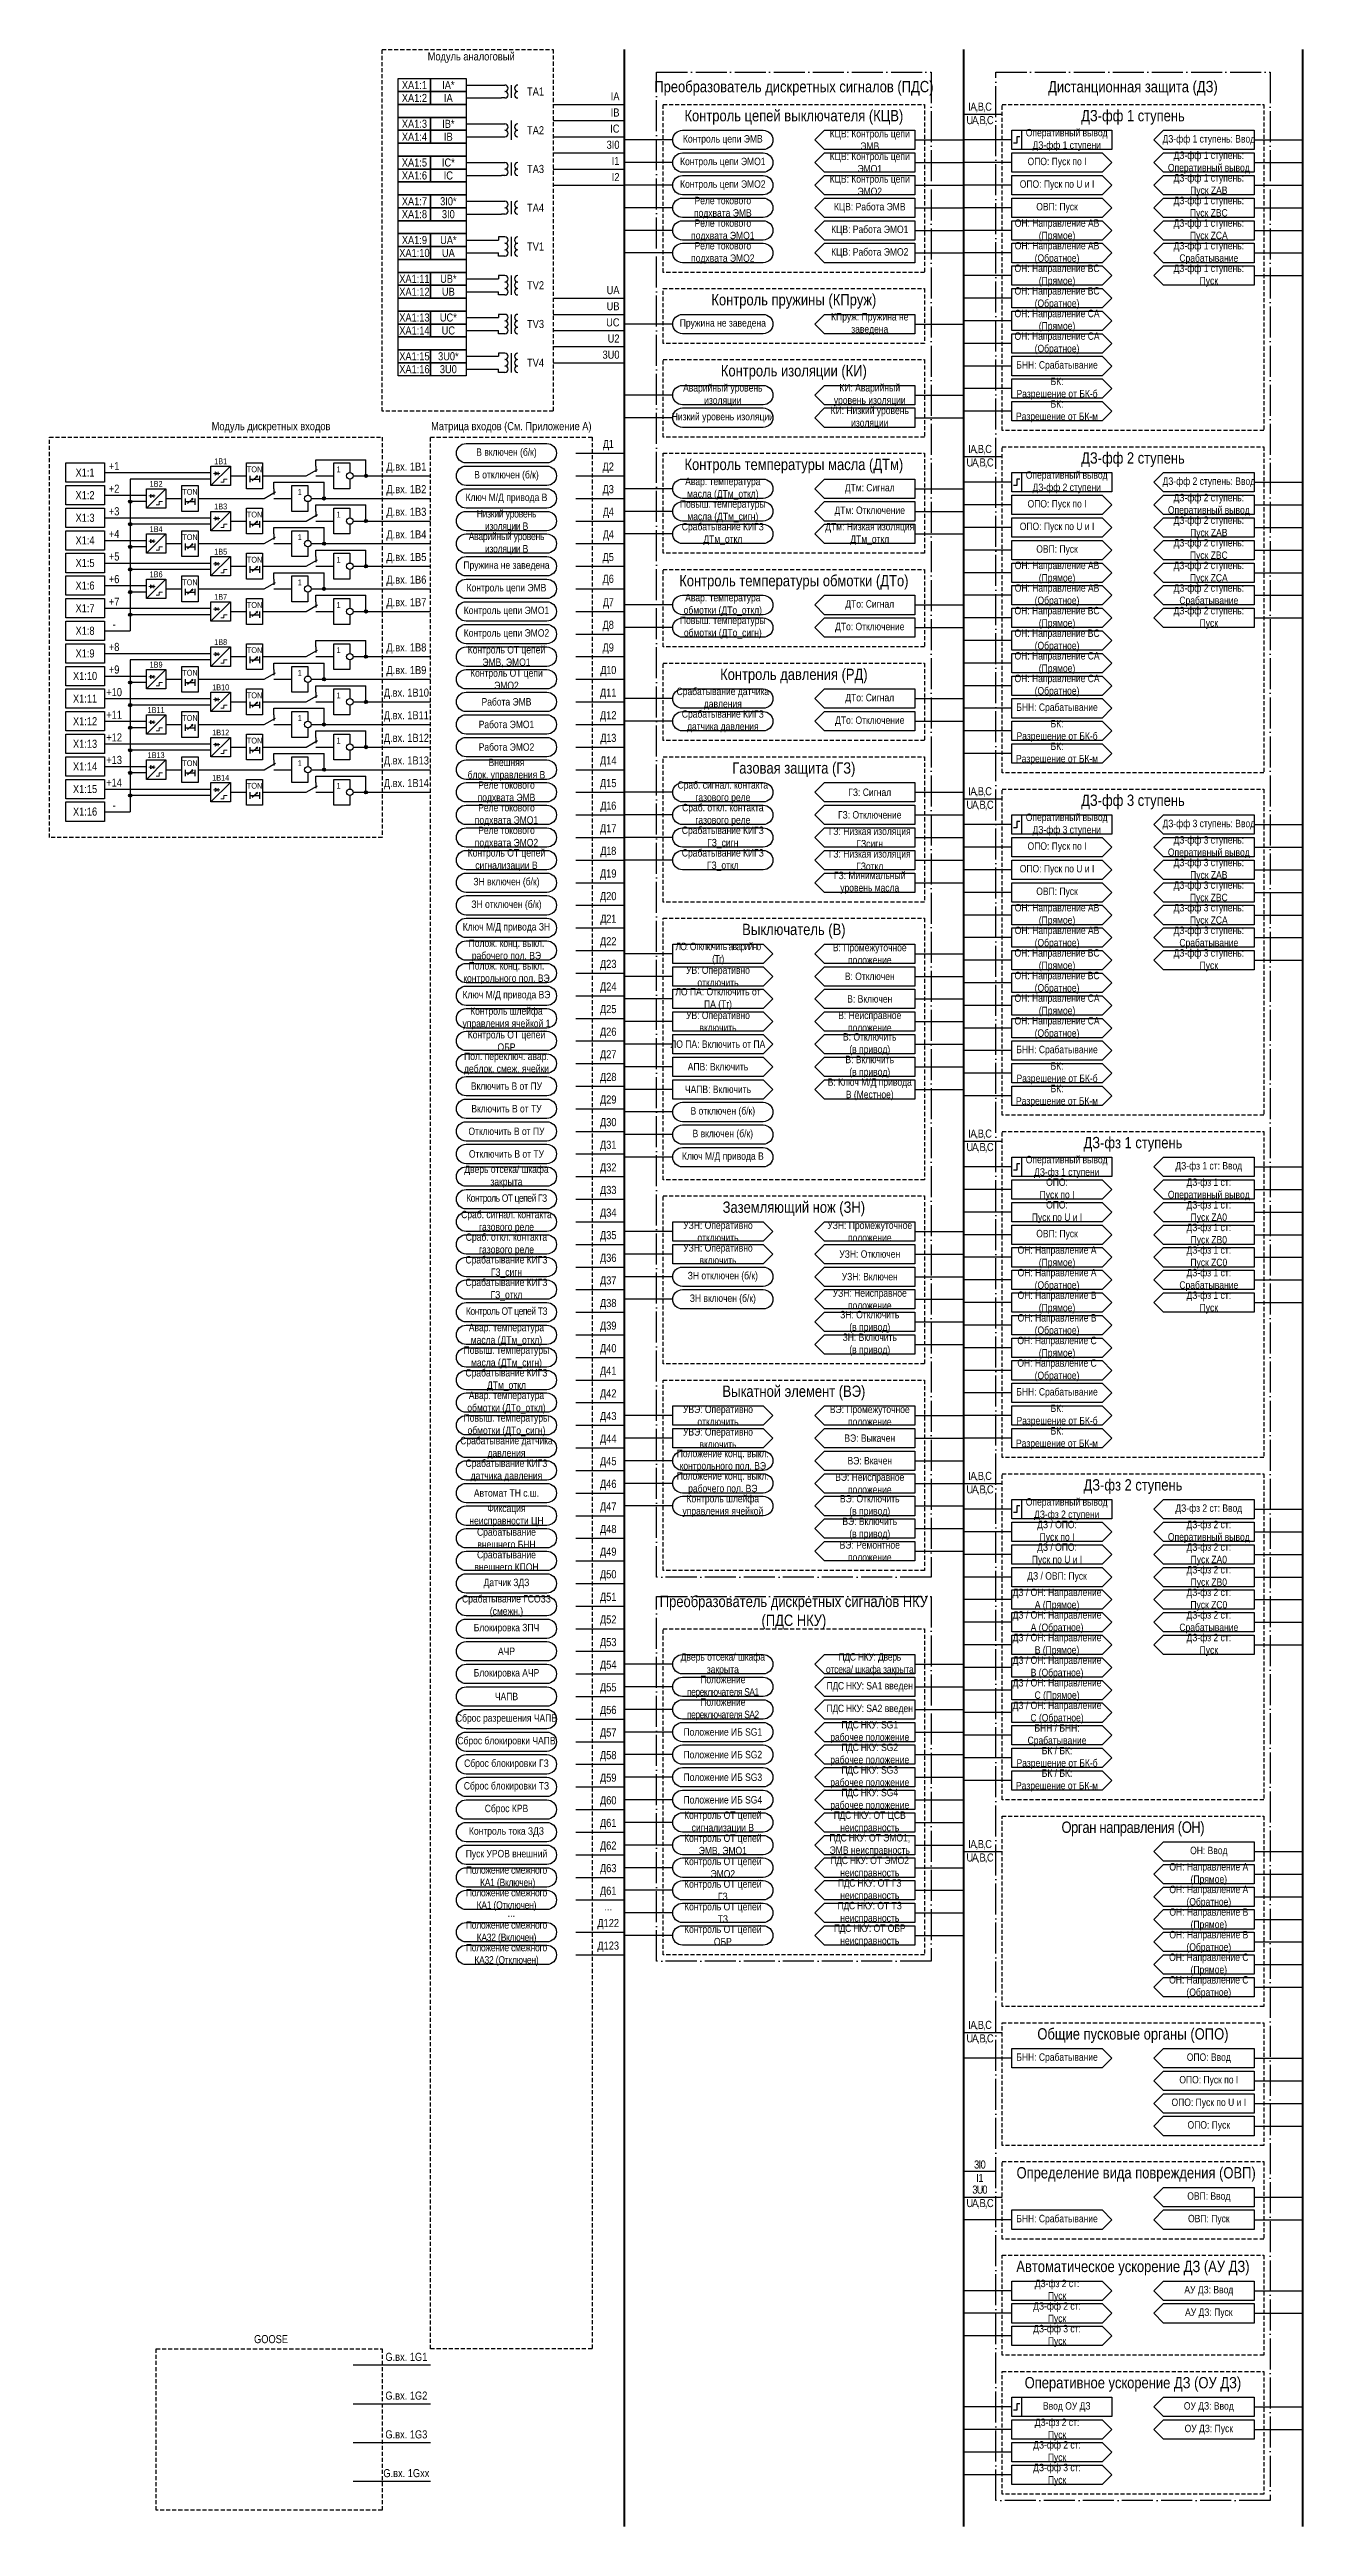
# Model space of a CAD drawing. Header units: millimetres. Extents: x -32357 to 1150, y -489 to 2440.
# Drawn here: x -32357 to -31969, y 17 to 784 of the extents above; entities that cross this region are included whole.
import ezdxf

# ---------------------------------------------------------------- set-up
doc = ezdxf.new("R2010")
doc.units = ezdxf.units.MM
doc.linetypes.add('ACAD_ISO04W100', pattern=[30, 24, -3, 0, -3])
doc.linetypes.add('штриховая2', pattern=[0.375, 0.25, -0.125])
doc.layers.add('TEXT', color=7, linetype='Continuous', lineweight=25)
doc.layers.add('Основная', color=7, linetype='Continuous')
doc.styles.add('2.5_Gost_RD', font='ARIALN.TTF', dxfattribs={"height": 2.5})
doc.styles.add('3.5_Gost_RD', font='ARIALN.TTF', dxfattribs={"height": 3.5})

msp = doc.modelspace()

# ---------------------------------------------------------------- texts
at = {"ltscale": 100, "style": '2.5_Gost_RD'}
for s, insert, char_height, width, attachment_point in [('\\pi2.19125;{\\C7;Модуль аналоговый}', (-32227.5, 781.5), 2.5, 53, 5), ('XA1:1', (-32244, 773), 2.5, 10, 5), ('XA1:2', (-32244, 769), 2.5, 10, 5), ('IA*', (-32233.5, 773), 2.5, 11, 5), ('IA', (-32233.5, 769), 2.5, 11, 5), ('ТA1', (-32206.5, 771), 2.5, 11, 5), ('IA', (-32180.5, 769.5), 2.5, 4, 6), ('{\\T0.8;IA,B,C UA,B,C }', (-32069, 764), 2.5, 10, 5), ('XA1:3', (-32244, 761), 2.5, 10, 5), ('IB*', (-32233.5, 761), 2.5, 11, 5), ('ТA2', (-32206.5, 759), 2.5, 11, 5), ('IC', (-32180.5, 759.5), 2.5, 4, 6), ('IB', (-32180.5, 764.5), 2.5, 4, 6), ('XA1:4', (-32244, 757), 2.5, 10, 5), ('IB', (-32233.5, 757), 2.5, 11, 5), ('3I0', (-32180.5, 754.5), 2.5, 5, 6), ('КЦВ: Контроль цепи ЭМВ', (-32103, 756), 2.3, 28, 5), ('КЦВ: Контроль цепи ЭМО1', (-32103, 749), 2.3, 28, 5), ('ДЗ-фф 1 ступень: Ввод', (-31998, 756), 2.3, 28, 5), ('ДЗ-фф 1 ступень: Оперативный вывод', (-31998, 749), 2.3, 28, 5), ('XA1:5', (-32244, 749), 2.5, 10, 5), ('XA1:6', (-32244, 745), 2.5, 10, 5), ('IC*', (-32233.5, 749), 2.5, 11, 5), ('IC', (-32233.5, 745), 2.5, 11, 5), ('ТA3', (-32206.5, 747), 2.5, 11, 5), ('I1', (-32180.5, 749.5), 2.5, 2, 6), ('I2', (-32180.5, 744.5), 2.5, 2, 6), ('КЦВ: Контроль цепи ЭМО2', (-32103, 742), 2.3, 28, 5), ('ДЗ-фф 1 ступень: \\PПуск {\\C7;ZАВ}', (-31998, 742), 2.3, 28, 5), ('XA1:7', (-32244, 737), 2.5, 10, 5), ('3I0*', (-32233.5, 737), 2.5, 11, 5), ('КЦВ: Работа ЭМВ', (-32103, 735), 2.3, 28, 5), ('ДЗ-фф 1 ступень: \\PПуск {\\C7;ZBC}', (-31998, 735), 2.3, 28, 5), ('XA1:8', (-32244, 733), 2.5, 10, 5), ('3I0', (-32233.5, 733), 2.5, 11, 5), ('ТA4', (-32206.5, 735), 2.5, 11, 5), ('КЦВ: Работа ЭМО1', (-32103, 728), 2.3, 28, 5), ('ДЗ-фф 1 ступень: \\PПуск {\\C7;ZCA}', (-31998, 728), 2.3, 28, 5), ('XA1:10', (-32244, 721), 2.5, 10, 5), ('XA1:9', (-32244, 725), 2.5, 10, 5), ('UА*', (-32233.5, 725), 2.5, 11, 5), ('UА', (-32233.5, 721), 2.5, 11, 5), ('ТV1', (-32206.5, 723), 2.5, 11, 5), ('КЦВ: Работа ЭМО2', (-32103, 721), 2.3, 28, 5), ('ДЗ-фф 1 ступень: Срабатывание', (-31998, 721), 2.3, 28, 5), ('XA1:11', (-32244, 713), 2.5, 10, 5), ('UB*', (-32233.5, 713), 2.5, 11, 5), ('ДЗ-фф 1 ступень: \\PПуск', (-31998, 714), 2.3, 28, 5), ('XA1:12', (-32244, 709), 2.5, 10, 5), ('UB', (-32233.5, 709), 2.5, 11, 5), ('ТV2', (-32206.5, 711), 2.5, 11, 5), ('UA', (-32180.5, 709.5), 2.5, 7, 6), ('UB', (-32180.5, 704.5), 2.5, 7, 6), ('XA1:13', (-32244, 701), 2.5, 10, 5), ('XA1:14', (-32244, 697), 2.5, 10, 5), ('UC*', (-32233.5, 701), 2.5, 11, 5), ('UC', (-32233.5, 697), 2.5, 11, 5), ('ТV3', (-32206.5, 699), 2.5, 11, 5), ('UC', (-32180.5, 699.5), 2.5, 7, 6), ('КПруж: Пружина не заведена', (-32103, 699), 2.3, 28, 5), ('3U0*', (-32233.5, 689), 2.5, 11, 5), ('3U0 ', (-32180.5, 689.5), 2.5, 14.4762, 6), ('U2', (-32180.5, 694.5), 2.5, 7, 6), ('XA1:15', (-32244, 689), 2.5, 10, 5), ('XA1:16', (-32244, 685), 2.5, 10, 5), ('3U0', (-32233.5, 685), 2.5, 11, 5), ('ТV4', (-32206.5, 687), 2.5, 11, 5), ('КИ: Аварийный уровень изоляции', (-32103, 677), 2.3, 28, 5), ('\\pi2.19125;{\\C7;Модуль дискретных входов}', (-32289.5, 667), 2.5, 71, 5), ('{\\C7;Матрица входов (См. \\C2;Приложение А\\C7;)}', (-32214, 667), 2.5, 50, 5), ('КИ: Низкий уровень изоляции', (-32103, 670), 2.3, 28, 5), ('{\\T0.95;Д1}', (-32184, 661.5), 2.5, 10, 5), ('{\\T0.8;IA,B,C UA,B,C }', (-32069, 658), 2.5, 10, 5), ('Х1:1', (-32346, 653), 2.5, 12, 5), ('+1', (-32337, 655), 2.5, 6, 5), ('1В1', (-32304, 656.5), 1.8, 6, 5), ('TON', (-32293.5, 654), 1.8, 5, 5), ('1', (-32267.5, 654), 1.8, 3, 5), ('Д.вх. 1В1', (-32246.5, 654.5), 2.5, 15, 5), ('Д2', (-32184, 654.5), 2.5, 10, 5), ('Х1:2', (-32346, 646), 2.5, 12, 5), ('+2', (-32337, 648), 2.5, 6, 5), ('1В2', (-32324, 649.5), 1.8, 6, 5), ('TON', (-32313.5, 647), 1.8, 5, 5), ('1', (-32279.5, 647), 1.8, 5, 5), ('Д.вх. 1В2', (-32246.5, 647.5), 2.5, 15, 5), ('Д3', (-32184, 647.5), 2.5, 10, 5), ('ДТм: {\\A1;Сигнал}', (-32103, 648), 2.3, 28, 5), ('ДЗ-фф 2 ступень: Ввод', (-31998, 650), 2.3, 28, 5), ('ДЗ-фф 2 ступень: Оперативный вывод', (-31998, 643), 2.3, 28, 5), ('Х1:3', (-32346, 639), 2.5, 12, 5), ('+3', (-32337, 641), 2.5, 6, 5), ('1В3', (-32304, 642.5), 1.8, 6, 5), ('TON', (-32293.5, 640), 1.8, 5, 5), ('1', (-32267.5, 640), 1.8, 3, 5), ('Д.вх. 1В3', (-32246.5, 640.5), 2.5, 15, 5), ('ДТм: {\\A1;Низкая изоляция ДТм_откл}', (-32103, 634), 2.3, 28, 5), ('ДТм: {\\A1;Отключение}', (-32103, 641), 2.3, 28, 5), ('ДЗ-фф 2 ступень: \\PПуск {\\C7;ZАВ}', (-31998, 636), 2.3, 28, 5), ('Х1:4', (-32346, 632), 2.5, 12, 5), ('+4', (-32337, 634), 2.5, 6, 5), ('1В4', (-32324, 635.5), 1.8, 6, 5), ('TON', (-32313.5, 633), 1.8, 5, 5), ('1В5', (-32304, 628.5), 1.8, 6, 5), ('1', (-32279.5, 633), 1.8, 5, 5), ('Д.вх. 1В4', (-32246.5, 633.5), 2.5, 15, 5), ('{\\T0.95;Д4}', (-32184, 633.5), 2.5, 10, 5), ('ДЗ-фф 2 ступень: \\PПуск {\\C7;ZBC}', (-31998, 629), 2.3, 28, 5), ('Х1:5', (-32346, 625), 2.5, 12, 5), ('+5', (-32337, 627), 2.5, 6, 5), ('+6', (-32337, 620), 2.5, 6, 5), ('1В6', (-32324, 621.5), 1.8, 6, 5), ('TON', (-32293.5, 626), 1.8, 5, 5), ('1', (-32267.5, 626), 1.8, 3, 5), ('Д.вх. 1В5', (-32246.5, 626.5), 2.5, 15, 5), ('Д5', (-32184, 626.5), 2.5, 10, 5), ('Д6', (-32184, 619.75), 2.5, 10, 5), ('ДЗ-фф 2 ступень: \\PПуск {\\C7;ZCA}', (-31998, 622), 2.3, 28, 5), ('Х1:6', (-32346, 618), 2.5, 12, 5), ('+7', (-32337, 613), 2.5, 6, 5), ('TON', (-32313.5, 619), 1.8, 5, 5), ('1В7', (-32304, 614.5), 1.8, 6, 5), ('1', (-32279.5, 619), 1.8, 5, 5), ('Д.вх. 1В6', (-32246.5, 619.5), 2.5, 15, 5), ('Д.вх. 1В7', (-32246.5, 612.5), 2.5, 15, 5), ('{\\T0.95;Д7}', (-32184, 612.5), 2.5, 10, 5), ('ДЗ-фф 2 ступень: Срабатывание', (-31998, 615), 2.3, 28, 5), ('Х1:7', (-32346, 611), 2.5, 12, 5), ('TON', (-32293.5, 612), 1.8, 5, 5), ('1', (-32267.5, 612), 1.8, 3, 5), ('Д8', (-32184, 605.5), 2.5, 10, 5), ('ДТо: {\\A1;Отключение}', (-32103, 605), 2.3, 28, 5), ('ДТо: {\\A1;Сигнал}', (-32103, 612), 2.3, 28, 5), ('ДЗ-фф 2 ступень: \\PПуск', (-31998, 608), 2.3, 28, 5), ('Х1:8', (-32346, 604), 2.5, 12, 5), ('Х1:9', (-32346, 597), 2.5, 12, 5), ('+8', (-32337, 599), 2.5, 6, 5), ('-', (-32337, 606), 2.5, 6, 5), ('1В8', (-32304, 600.5), 1.8, 6, 5), ('TON', (-32293.5, 598), 1.8, 5, 5), ('1', (-32267.5, 598), 1.8, 3, 5), ('Д.вх. 1В8', (-32246.5, 598.5), 2.5, 15, 5), ('Д9', (-32184, 598.5), 2.5, 10, 5), ('Х1:10', (-32346, 590), 2.5, 12, 5), ('+9', (-32337, 592), 2.5, 6, 5), ('1В9', (-32324, 593.5), 1.8, 6, 5), ('TON', (-32313.5, 591), 1.8, 5, 5), ('1', (-32279.5, 591), 1.8, 5, 5), ('Д.вх. 1В9', (-32246.5, 591.5), 2.5, 15, 5), ('{\\T0.95;Д10}', (-32184, 591.5), 2.5, 10, 5), ('Х1:11', (-32346, 583), 2.5, 12, 5), ('+10', (-32337, 585), 2.5, 6, 5), ('1В10', (-32304, 586.5), 1.8, 6, 5), ('TON', (-32293.5, 584), 1.8, 5, 5), ('1', (-32267.5, 584), 1.8, 3, 5), ('Д.вх. 1В10', (-32246.5, 584.5), 2.5, 15, 5), ('Д11', (-32184, 584.5), 2.5, 10, 5), ('ДТо: {\\A1;Сигнал}', (-32103, 583), 2.3, 28, 5), ('Х1:12', (-32346, 576), 2.5, 12, 5), ('+11', (-32337, 578), 2.5, 6, 5), ('1В11', (-32324, 579.5), 1.8, 6, 5), ('TON', (-32313.5, 577), 1.8, 5, 5), ('1', (-32279.5, 577), 1.8, 5, 5), ('Д.вх. 1В11', (-32246.5, 577.5), 2.5, 15, 5), ('Д12', (-32184, 577.5), 2.5, 10, 5), ('ДТо: {\\A1;Отключение}', (-32103, 576), 2.3, 28, 5), ('Х1:13', (-32346, 569), 2.5, 12, 5), ('+12', (-32337, 571), 2.5, 6, 5), ('1В12', (-32304, 572.5), 1.8, 6, 5), ('TON', (-32293.5, 570), 1.8, 5, 5), ('1', (-32267.5, 570), 1.8, 3, 5), ('Д.вх. 1В12', (-32246.5, 570.5), 2.5, 15, 5), ('{\\T0.95;Д13}', (-32184, 570.5), 2.5, 10, 5), ('Х1:14', (-32346, 562), 2.5, 12, 5), ('+13', (-32337, 564), 2.5, 6, 5), ('1В13', (-32324, 565.5), 1.8, 6, 5), ('TON', (-32313.5, 563), 1.8, 5, 5), ('1', (-32279.5, 563), 1.8, 5, 5), ('Д.вх. 1В13', (-32246.5, 563.5), 2.5, 15, 5), ('Д14', (-32184, 563.5), 2.5, 10, 5), ('Х1:15', (-32346, 555), 2.5, 12, 5), ('+14', (-32337, 557), 2.5, 6, 5), ('1В14', (-32304, 558.5), 1.8, 6, 5), ('TON', (-32293.5, 556), 1.8, 5, 5), ('1', (-32267.5, 556), 1.8, 3, 5), ('Д.вх. 1В14', (-32246.5, 556.5), 2.5, 15, 5), ('Д15', (-32184, 556.5), 2.5, 10, 5), ('ГЗ: {\\A1;Сигнал}', (-32103, 554), 2.3, 28, 5), ('{\\T0.8;IA,B,C UA,B,C }', (-32069, 552), 2.5, 10, 5), ('Х1:16', (-32346, 548), 2.5, 12, 5), ('-', (-32337, 550), 2.5, 6, 5), ('{\\T0.95;Д16}', (-32184, 549.5), 2.5, 10, 5), ('ГЗ: {\\A1;Отключение}', (-32103, 547), 2.3, 28, 5), ('ДЗ-фф 3 ступень: Ввод', (-31998, 544), 2.3, 28, 5), ('Д17', (-32184, 542.5), 2.5, 10, 5), ('{\\T0.95;Д18}', (-32184, 535.5), 2.5, 10, 5), ('ГЗ: {\\A1;Низкая изоляция ГЗсигн}', (-32103, 540), 2.3, 28, 5), ('ДЗ-фф 3 ступень: Оперативный вывод', (-31998, 537), 2.3, 28, 5), ('Д19', (-32184, 528.5), 2.5, 10, 5), ('ГЗ: {\\A1;Низкая изоляция ГЗоткл}', (-32103, 533), 2.3, 28, 5), ('ГЗ: {\\A1;Минимальный уровень масла}', (-32103, 526), 2.3, 28, 5), ('ДЗ-фф 3 ступень:\\PПуск {\\C7;ZАВ}', (-31998, 530), 2.3, 28, 5), ('Д20', (-32184, 521.5), 2.5, 10, 5), ('ДЗ-фф 3 ступень: \\PПуск {\\C7;ZBC}', (-31998, 523), 2.3, 28, 5), ('{\\T0.95;Д21}', (-32184, 514.5), 2.5, 10, 5), ('ДЗ-фф 3 ступень: \\PПуск {\\C7;ZCA}', (-31998, 516), 2.3, 28, 5), ('Д22', (-32184, 507.5), 2.5, 10, 5), ('{\\T0.85;ЛО: Отключить аварийно (Tr)}', (-32150, 504), 2.3, 28, 5), ('ДЗ-фф 3 ступень: Срабатывание', (-31998, 509), 2.3, 28, 5), ('Д23', (-32184, 500.5), 2.5, 10, 5), ('УВ: Оперативно отключить', (-32150, 497), 2.3, 28, 5), ('ДЗ-фф 3 ступень: \\PПуск', (-31998, 502), 2.3, 28, 5), ('Д24', (-32184, 493.5), 2.5, 10, 5), ('ЛО ПА: Отключить от ПА (Tr)', (-32150, 490), 2.3, 28, 5), ('В: Отключен', (-32103, 497), 2.3, 28, 5), ('В: Включен', (-32103, 490), 2.3, 28, 5), ('Д25', (-32184, 486.5), 2.5, 10, 5), ('УВ: Оперативно включить', (-32150, 483), 2.3, 28, 5), ('Д26', (-32184, 479.5), 2.5, 10, 5), ('ЛО ПА: Включить от ПА', (-32150, 476), 2.3, 28, 5), ('В: Отключить \\P(в привод)', (-32103, 476), 2.3, 28, 5), ('Д27', (-32184, 472.5), 2.5, 10, 5), ('АПВ: Включить', (-32150, 469), 2.3, 28, 5), ('В: Включить \\P(в привод)', (-32103, 469), 2.3, 28, 5), ('Д28', (-32184, 465.5), 2.5, 10, 5), ('ЧАПВ: Включить', (-32150, 462), 2.3, 28, 5), ('В: Ключ М/Д привода В (Местное)', (-32103, 462), 2.3, 28, 5), ('Д29', (-32184, 458.5), 2.5, 10, 5), ('Д30', (-32184, 451.5), 2.5, 10, 5), ('Д31', (-32184, 444.5), 2.5, 10, 5), ('{\\T0.8;IA,B,C UA,B,C }', (-32069, 446), 2.5, 10, 5), ('Д32', (-32184, 437.5), 2.5, 10, 5), ('ДЗ-фз 1 ст: Ввод', (-31998, 438), 2.3, 28, 5), ('Д33', (-32184, 430.5), 2.5, 10, 5), ('ДЗ-фз 1 ст: Оперативный вывод', (-31998, 431), 2.3, 28, 5), ('Д34', (-32184, 423.5), 2.5, 10, 5), ('ДЗ-фз 1 ст: \\PПуск {\\C7;ZА0}', (-31998, 424), 2.3, 28, 5), ('Д35', (-32184, 416.5), 2.5, 10, 5), ('УЗН: Оперативно отключить', (-32150, 418), 2.3, 28, 5), ('ДЗ-фз 1 ст: \\PПуск {\\C7;ZB0}', (-31998, 417), 2.3, 28, 5), ('Д36', (-32184, 409.5), 2.5, 10, 5), ('УЗН: Оперативно включить', (-32150, 411), 2.3, 28, 5), ('УЗН: Отключен', (-32103, 411), 2.3, 28, 5), ('ДЗ-фз 1 ст: Срабатывание', (-31998, 403), 2.3, 28, 5), ('ДЗ-фз 1 ст: \\PПуск {\\C7;ZC0}', (-31998, 410), 2.3, 28, 5), ('Д37', (-32184, 402.5), 2.5, 10, 5), ('УЗН: Включен', (-32103, 404), 2.3, 28, 5), ('ДЗ-фз 1 ст: \\PПуск', (-31998, 396), 2.3, 28, 5), ('Д38', (-32184, 395.5), 2.5, 10, 5), ('ЗН: Отключить \\P(в привод)', (-32103, 390), 2.3, 28, 5), ('Д39', (-32184, 388.5), 2.5, 10, 5), ('ЗН: Включить \\P(в привод)', (-32103, 383), 2.3, 28, 5), ('Д40', (-32184, 381.5), 2.5, 10, 5), ('Д41', (-32184, 374.5), 2.5, 10, 5), ('Д42', (-32184, 367.5), 2.5, 10, 5), ('Д43', (-32184, 360.5), 2.5, 10, 5), ('УВЭ: Оперативно отключить', (-32150, 361), 2.3, 28, 5), ('Д44', (-32184, 353.5), 2.5, 10, 5), ('УВЭ: Оперативно включить', (-32150, 354), 2.3, 28, 5), ('ВЭ: Выкачен', (-32103, 354), 2.3, 28, 5), ('Д45', (-32184, 346.5), 2.5, 10, 5), ('ВЭ: Вкачен', (-32103, 347), 2.3, 28, 5), ('Д46', (-32184, 339.5), 2.5, 10, 5), ('{\\T0.8;IA,B,C UA,B,C }', (-32069, 340), 2.5, 10, 5), ('Д47', (-32184, 332.5), 2.5, 10, 5), ('ВЭ: Отключить \\P(в привод)', (-32103, 333), 2.3, 28, 5), ('ДЗ-фз 2 ст: Ввод', (-31998, 332), 2.3, 28, 5), ('Д48', (-32184, 325.5), 2.5, 10, 5), ('ВЭ: Включить \\P(в привод)', (-32103, 326), 2.3, 28, 5), ('ДЗ-фз 2 ст: Оперативный вывод', (-31998, 325), 2.3, 28, 5), ('Д49', (-32184, 318.5), 2.5, 10, 5), ('ВЭ: Ремонтное положение', (-32103, 319), 2.3, 28, 5), ('ДЗ-фз 2 ст: \\PПуск {\\C7;ZА0}', (-31998, 318), 2.3, 28, 5), ('ДЗ-фз 2 ст: \\PПуск {\\C7;ZB0}', (-31998, 311), 2.3, 28, 5), ('Д50', (-32184, 311.5), 2.5, 10, 5), ('ДЗ-фз 2 ст: \\PПуск {\\C7;ZC0}', (-31998, 304), 2.3, 28, 5), ('Д51', (-32184, 304.5), 2.5, 10, 5), ('Д52', (-32184, 297.5), 2.5, 10, 5), ('ДЗ-фз 2 ст: Срабатывание', (-31998, 297), 2.3, 28, 5), ('Д53', (-32184, 290.5), 2.5, 10, 5), ('ДЗ-фз 2 ст: \\PПуск', (-31998, 290), 2.3, 28, 5), ('Д54', (-32184, 283.5), 2.5, 10, 5), ('{\\T0.95;ПДС НКУ: Дверь отсека/ шкафа закрыта}', (-32103, 284), 2.3, 28, 5), ('Д55', (-32184, 276.5), 2.5, 10, 5), ('{\\T0.95;ПДС НКУ:} SA1 введен', (-32103, 277), 2.3, 28, 5), ('Д56', (-32184, 269.5), 2.5, 10, 5), ('{\\T0.95;ПДС НКУ:} SA2 введен', (-32103, 270), 2.3, 28, 5), ('Д57', (-32184, 262.5), 2.5, 10, 5), ('{\\T0.95;ПДС НКУ:} SG1 рабочее положение', (-32103, 263), 2.3, 28, 5), ('Д58', (-32184, 255.5), 2.5, 10, 5), ('{\\T0.95;ПДС НКУ:} SG2 рабочее положение', (-32103, 256), 2.3, 28, 5), ('Д59', (-32184, 248.5), 2.5, 10, 5), ('{\\T0.95;ПДС НКУ:} SG3 рабочее положение', (-32103, 249), 2.3, 28, 5), ('{\\T0.95;ПДС НКУ:} SG4 рабочее положение', (-32103, 242), 2.3, 28, 5), ('Д60', (-32184, 241.5), 2.5, 10, 5), ('{\\T0.95;ПДС НКУ:} ОТ ЦСВ неисправность', (-32103, 235), 2.3, 28, 5), ('Д61', (-32184, 234.5), 2.5, 10, 5), ('{\\T0.95;ПДС НКУ:} ОТ ЭМО1, ЭМВ неисправность', (-32103, 228), 2.3, 28, 5), ('Д62', (-32184, 227.5), 2.5, 10, 5), ('{\\T0.95;ПДС НКУ:} ОТ ЭМО2 неисправность', (-32103, 221), 2.3, 28, 5), ('{\\T0.8;IA,B,C UA,B,C }', (-32069, 226), 2.5, 10, 5), ('Д63', (-32184, 220.5), 2.5, 10, 5), ('Д61', (-32184, 213.5), 2.5, 10, 5), ('{\\T0.95;ПДС НКУ:} ОТ ГЗ неисправность', (-32103, 214), 2.3, 28, 5), ('...', (-32184, 209), 2.5, 10, 5), ('{\\T0.95;ПДС НКУ:} ОТ ТЗ неисправность', (-32103, 207), 2.3, 28, 5), ('...', (-32214, 207), 2.5, 40, 5), ('Д122', (-32184, 203.5), 2.5, 10, 5), ('{\\T0.95;ПДС НКУ:} ОТ ОБР неисправность', (-32103, 200), 2.3, 28, 5), ('Д123', (-32184, 196.5), 2.5, 10, 5), ('{\\T0.8;IA,B,C UA,B,C }', (-32069, 170), 2.5, 10, 5), ('ОПО: Ввод', (-31998, 162), 2.3, 28, 5), ('ОПО: Пуск по I', (-31998, 155), 2.3, 28, 5), ('ОПО: Пуск по U и I', (-31998, 148), 2.3, 28, 5), ('ОПО: Пуск', (-31998, 141), 2.3, 28, 5), ('{\\T0.8;3I0\\PI1}', (-32069, 127), 2.5, 10, 5), ('{\\T0.8;3U0\\PUA,B,C }', (-32069, 119), 2.5, 10, 5), ('ОВП: Ввод', (-31998, 119), 2.3, 28, 5), ('ОВП: Пуск', (-31998, 112), 2.3, 28, 5), ('АУ ДЗ: Ввод', (-31998, 90), 2.3, 28, 5), ('АУ ДЗ: Пуск', (-31998, 83), 2.3, 28, 5), ('\\pi2.19125;{\\C7;GOOSE}', (-32289.5, 75), 2.5, 71, 5), ('G.вх. 1G1', (-32246.5, 69.5), 2.5, 15, 5), ('G.вх. 1G2', (-32246.5, 57.5), 2.5, 15, 5), ('ОУ ДЗ: Ввод', (-31998, 54), 2.3, 28, 5), ('G.вх. 1G3', (-32246.5, 45.5), 2.5, 15, 5), ('ОУ ДЗ: Пуск', (-31998, 47), 2.3, 28, 5), ('G.вх. 1Gхх', (-32246.5, 33.5), 2.5, 15, 5)]:
    msp.add_mtext(s, dxfattribs=dict(at, insert=insert, char_height=char_height, width=width, attachment_point=attachment_point))
at = {"color": 30, "ltscale": 100, "true_color": 0xf7941d, "char_height": 3.5, "attachment_point": 5, "style": '3.5_Gost_RD'}
for s, insert, width in [('Преобразователь дискретных сигналов (ПДС)', (-32126.5, 772), 85), ('Дистанционная защита (ДЗ)', (-32021.5, 772), 85), ('Контроль цепей выключателя (КЦВ)', (-32126.5, 763), 81), ('ДЗ-фф 1 ступень', (-32021.5, 763), 81), ('Контроль пружины (КПруж)', (-32126.5, 706), 81), ('Контроль изоляции (КИ)', (-32126.5, 684), 81), ('Контроль температуры масла (ДТм)', (-32126.5, 655), 81), ('ДЗ-фф 2 ступень', (-32021.5, 657), 81), ('Контроль температуры обмотки (ДТо)', (-32126.5, 619), 81), ('Контроль давления (РД)', (-32126.5, 590), 81), ('Газовая защита (ГЗ)', (-32126.5, 561), 81), ('ДЗ-фф 3 ступень', (-32021.5, 551), 81), ('Выключатель (В)', (-32126.5, 511), 81), ('ДЗ-фз 1 ступень', (-32021.5, 445), 81), ('Заземляющий нож (ЗН)', (-32126.5, 425), 81), ('Выкатной элемент (ВЭ)', (-32126.5, 368), 81), ('ДЗ-фз 2 ступень', (-32021.5, 339), 81), ('Преобразователь дискретных сигналов НКУ (ПДС НКУ)', (-32126.5, 300), 85), ('\\pt171.5;{\\T0.95;Орган направления (ОН)}', (-32021.5, 233), 81), ('Общие пусковые органы (ОПО)', (-32021.5, 169), 81), ('Определение вида повреждения (ОВП)', (-32020.5, 126), 83), ('Автоматическое ускорение ДЗ (АУ ДЗ)', (-32021.5, 97), 81), ('Оперативное ускорение ДЗ (ОУ ДЗ)', (-32021.5, 61), 81)]:
    msp.add_mtext(s, dxfattribs=dict(at, insert=insert, width=width))
at = {"color": 2, "ltscale": 100, "attachment_point": 5, "style": '2.5_Gost_RD'}
for s, insert, char_height, width in [('В включен (б/к)', (-32215.5, 659), 2.3, 31), ('В отключен (б/к)', (-32215.5, 652), 2.3, 31), ('Ключ М/Д привода В', (-32215.5, 645), 2.3, 31), ('{\\T0.95;Низкий уровень \\Pизоляции В}', (-32215.5, 638), 2.3, 31), ('{\\T0.95;Д4}', (-32184, 640.5), 2.5, 10), ('{\\T0.95;Аварийный уровень изоляции В}', (-32215.5, 631), 2.3, 31), ('Пружина не заведена', (-32215.5, 624), 2.3, 31), ('Контроль цепи ЭМВ', (-32215.5, 617), 2.3, 31), ('Контроль цепи ЭМО1', (-32215.5, 610), 2.3, 31), ('Контроль цепи ЭМО2', (-32215.5, 603), 2.3, 31), ('Контроль ОТ цепей \\PЭМВ, ЭМО1', (-32215.5, 596), 2.3, 31), ('Контроль ОТ цепи \\PЭМО2', (-32215.5, 589), 2.3, 31), ('Работа ЭМВ', (-32215.5, 582), 2.3, 31), ('Работа ЭМО1', (-32215.5, 575), 2.3, 31), ('Работа ЭМО2', (-32215.5, 568), 2.3, 31), ('Внешняя^Jблок. управления В', (-32215.5, 561), 2.3, 31), ('Реле токового \\Pподхвата ЭМВ', (-32215.5, 554), 2.3, 31), ('Реле токового \\Pподхвата ЭМО1', (-32215.5, 547), 2.3, 31), ('Реле токового \\Pподхвата ЭМО2', (-32215.5, 540), 2.3, 31), ('\\pt11.5;Контроль ОТ цепей сигнализации В', (-32215.5, 533), 2.3, 31), ('ЗН включен (б/к)', (-32215.5, 526), 2.3, 31), ('ЗН отключен (б/к)', (-32215.5, 519), 2.3, 31), ('Ключ М/Д привода ЗН', (-32215.5, 512), 2.3, 31), ('Полож. конц. выкл. рабочего пол. ВЭ', (-32215.5, 505), 2.3, 31), ('Полож. конц. выкл. контрольного пол. ВЭ', (-32215.5, 498), 2.3, 31), ('Ключ М/Д привода ВЭ', (-32215.5, 491), 2.3, 31), ('\\pt23;Контроль шлейфа управления ячейкой 1', (-32215.5, 484), 2.3, 31), ('Контроль ОТ цепей \\PОБР', (-32215.5, 477), 2.3, 31), ('Пол. переключ. авар. деблок. смеж. ячейки', (-32215.5, 470), 2.3, 31), ('Включить В от ПУ', (-32215.5, 463), 2.3, 31), ('Включить В от ТУ', (-32215.5, 456), 2.3, 31), ('В отключен (б/к)', (-32148.5, 455), 2.3, 31), ('Отключить В от ПУ', (-32215.5, 449), 2.3, 31), ('В включен (б/к)', (-32148.5, 448), 2.3, 31), ('Дверь отсека/ шкафа закрыта', (-32215.5, 435), 2.3, 31), ('Отключить В от ТУ', (-32215.5, 442), 2.3, 31), ('Ключ М/Д привода В', (-32148.5, 441), 2.3, 31), ('{\\T0.9;Контроль ОТ цепей ГЗ}', (-32215.5, 428), 2.3, 31), ('\\A1;Сраб. сигнал. контакта газового реле', (-32215.5, 421), 2.3, 31), ('\\A1;Сраб. откл. контакта газового реле', (-32215.5, 414), 2.3, 31), ('\\A1;Срабатывание КИГЗ ГЗ_сигн', (-32215.5, 407), 2.3, 31), ('\\A1;Срабатывание КИГЗ ГЗ_откл', (-32215.5, 400), 2.3, 31), ('ЗН отключен (б/к)', (-32148.5, 404), 2.3, 31), ('{\\T0.9;Контроль ОТ цепей ТЗ}', (-32215.5, 393), 2.3, 31), ('ЗН включен (б/к)', (-32148.5, 397), 2.3, 31), ('\\A1;Авар. температура масла (ДТм_откл)', (-32215.5, 386), 2.3, 31), ('\\A1;Повыш. температуры масла (ДТм_сигн)', (-32215.5, 379), 2.3, 31), ('\\A1;Срабатывание КИГЗ ДТм_откл', (-32215.5, 372), 2.3, 31), ('\\A1;Авар. температура обмотки (ДТо_откл)', (-32215.5, 365), 2.3, 31), ('\\A1;Повыш. температуры обмотки (ДТо_сигн)', (-32215.5, 358), 2.3, 31), ('\\A1;Срабатывание датчика давления', (-32215.5, 351), 2.3, 31), ('\\A1;Срабатывание КИГЗ датчика давления', (-32215.5, 344), 2.3, 31), ('Положение конц. выкл. контрольного пол. ВЭ', (-32148.5, 347), 2.3, 31), ('Автомат ТН с.ш.', (-32215.5, 337), 2.3, 31), ('Положение конц. выкл. рабочего пол. ВЭ', (-32148.5, 340), 2.3, 31), ('Фиксация \\Pнеисправности ЦН', (-32215.5, 330), 2.3, 31), ('\\pt23;Контроль шлейфа управления ячейкой', (-32148.5, 333), 2.3, 31), ('Срабатывание \\Pвнешнего БНН', (-32215.5, 323), 2.3, 31), ('Срабатывание \\Pвнешнего КПОН', (-32215.5, 316), 2.3, 31), ('Датчик ЗДЗ', (-32215.5, 309), 2.3, 31), ('Срабатывание ГСОЗЗ (смежн.)', (-32215.5, 302), 2.3, 31), ('Блокировка ЗПЧ', (-32215.5, 295), 2.3, 31), ('АЧР', (-32215.5, 288), 2.3, 31), ('Блокировка АЧР', (-32215.5, 281), 2.3, 31), ('Сброс разрешения ЧАПВ', (-32215.5, 267), 2.3, 31), ('ЧАПВ', (-32215.5, 274), 2.3, 31), ('Сброс блокировки ЧАПВ', (-32215.5, 260), 2.3, 31), ('Сброс блокировки ГЗ', (-32215.5, 253), 2.3, 31), ('Сброс блокировки ТЗ', (-32215.5, 246), 2.3, 31), ('{\\C1;Сброс КРВ}', (-32215.5, 239), 2.3, 31), ('{\\C1;Контроль тока ЗДЗ}', (-32215.5, 232), 2.3, 31), ('{\\C1;Пуск УРОВ внешний}', (-32215.5, 225), 2.3, 31), ('{\\T0.95;Положение смежного\\P КА1 (Включен)}', (-32215.5, 218), 2.3, 31), ('{\\T0.95;Положение смежного \\PКА1 (Отключен)}', (-32215.5, 211), 2.3, 31), ('{\\T0.95;Положение смежного КА32 (Включен)}', (-32215.5, 201), 2.3, 31), ('{\\T0.95;Положение смежного КА32 (Отключен)}', (-32215.5, 194), 2.3, 31)]:
    msp.add_mtext(s, dxfattribs=dict(at, insert=insert, char_height=char_height, width=width))
at = {"color": 6, "ltscale": 100, "char_height": 2.3, "width": 28, "attachment_point": 5, "style": '2.5_Gost_RD'}
for s, insert in [('В: Промежуточное положение', (-32103, 504)), ('В: Неисправное положение', (-32103, 483)), ('УЗН: Промежуточное положение', (-32103, 418)), ('УЗН: Неисправное положение', (-32103, 397)), ('ВЭ: Промежуточное положение', (-32103, 361)), ('ВЭ: Неисправное положение', (-32103, 340))]:
    msp.add_mtext(s, dxfattribs=dict(at, insert=insert))
at = {"color": 0, "ltscale": 100, "char_height": 2.3, "width": 28, "attachment_point": 5, "style": '2.5_Gost_RD'}
for s, insert in [('{\\C256;ОН: Направление А (Прямое)}', (-31998, 219)), ('{\\C256;ОН: Ввод}', (-31998, 226)), ('{\\C256;ОН: Направление А (Обратное)}', (-31998, 212)), ('{\\C256;ОН: Направление В (Прямое)}', (-31998, 205)), ('{\\C256;ОН: Направление В (Обратное)}', (-31998, 198)), ('{\\C256;ОН: Направление С (Прямое)}', (-31998, 191)), ('{\\C256;ОН: Направление С (Обратное)}', (-31998, 184))]:
    msp.add_mtext(s, dxfattribs=dict(at, insert=insert))
at = {"layer": 'TEXT', "color": 0, "ltscale": 100, "char_height": 2.3, "width": 28, "attachment_point": 5, "style": '2.5_Gost_RD'}
for s, insert in [('{\\C256;Оперативный вывод ДЗ-фф 1 ступени }', (-32042, 756)), ('{\\C256;ОПО: Пуск по I}', (-32045, 749)), ('{\\C256;ОПО: Пуск по U и I}', (-32045, 742)), ('{\\C256;ОВП: Пуск}', (-32045, 735)), ('{\\C256;ОН: Направление АВ (Прямое)}', (-32045, 728)), ('{\\C256;ОН: Направление АВ (Обратное)}', (-32045, 721)), ('{\\C256;ОН: Направление ВС (Прямое)}', (-32045, 714)), ('{\\C256;ОН: Направление ВС (Обратное)}', (-32045, 707)), ('\\pt23;{\\C256;ОН: Направление СА (Прямое)}', (-32045, 700)), ('{\\C256;ОН: Направление СА (Обратное)}', (-32045, 693)), ('{\\C256;БНН: Срабатывание}', (-32045, 686)), ('{\\C256;БК: \\PРазрешение от БК-м}', (-32045, 672)), ('{\\C256;БК: \\PРазрешение от БК-б}', (-32045, 679)), ('{\\C256;Оперативный вывод ДЗ-фф 2 ступени }', (-32042, 650)), ('{\\C256;ОПО: Пуск по I}', (-32045, 643)), ('{\\C256;ОПО: Пуск по U и I}', (-32045, 636)), ('{\\C256;ОВП: Пуск}', (-32045, 629)), ('{\\C256;ОН: Направление АВ (Прямое)}', (-32045, 622)), ('{\\C256;ОН: Направление АВ (Обратное)}', (-32045, 615)), ('{\\C256;ОН: Направление ВС (Прямое)}', (-32045, 608)), ('{\\C256;ОН: Направление ВС (Обратное)}', (-32045, 601)), ('\\pt23;{\\C256;ОН: Направление СА (Прямое)}', (-32045, 594)), ('{\\C256;ОН: Направление СА (Обратное)}', (-32045, 587)), ('{\\C256;БНН: Срабатывание}', (-32045, 580)), ('{\\C256;БК: \\PРазрешение от БК-б}', (-32045, 573)), ('{\\C256;БК: \\PРазрешение от БК-м}', (-32045, 566)), ('{\\C256;Оперативный вывод ДЗ-фф 3 ступени }', (-32042, 544)), ('{\\C256;ОПО: Пуск по I}', (-32045, 537)), ('{\\C256;ОПО: Пуск по U и I}', (-32045, 530)), ('{\\C256;ОВП: Пуск}', (-32045, 523)), ('{\\C256;ОН: Направление АВ (Прямое)}', (-32045, 516)), ('{\\C256;ОН: Направление АВ (Обратное)}', (-32045, 509)), ('{\\C256;ОН: Направление ВС (Прямое)}', (-32045, 502)), ('{\\C256;ОН: Направление ВС (Обратное)}', (-32045, 495)), ('\\pt23;{\\C256;ОН: Направление СА (Прямое)}', (-32045, 488)), ('{\\C256;ОН: Направление СА (Обратное)}', (-32045, 481)), ('{\\C256;БНН: Срабатывание}', (-32045, 474)), ('{\\C256;БК: \\PРазрешение от БК-б}', (-32045, 467)), ('{\\C256;БК: \\PРазрешение от БК-м}', (-32045, 460)), ('{\\C256;Оперативный вывод ДЗ-фз 1 ступени }', (-32042, 438)), ('{\\C256;ОПО: \\PПуск по I}', (-32045, 431)), ('{\\C256;ОПО: \\PПуск по U и I}', (-32045, 424)), ('{\\C256;ОВП: Пуск}', (-32045, 417)), ('{\\C256;ОН: Направление А (Прямое)}', (-32045, 410)), ('{\\C256;ОН: Направление А (Обратное)}', (-32045, 403)), ('{\\C256;ОН: Направление В (Прямое)}', (-32045, 396)), ('{\\C256;ОН: Направление В (Обратное)}', (-32045, 389)), ('\\pt23;{\\C256;ОН: Направление С (Прямое)}', (-32045, 382)), ('{\\C256;ОН: Направление С (Обратное)}', (-32045, 375)), ('{\\C256;БНН: Срабатывание}', (-32045, 368)), ('{\\C256;БК: \\PРазрешение от БК-б}', (-32045, 361)), ('{\\C256;БК: \\PРазрешение от БК-м}', (-32045, 354)), ('{\\C256;Оперативный вывод ДЗ-фз 2 ступени }', (-32042, 332)), ('{\\C256;ДЗ / ОПО: \\PПуск по I}', (-32045, 325)), ('{\\C256;ДЗ / ОПО: \\PПуск по U и I}', (-32045, 318)), ('{\\C256;ДЗ / ОН: Направление А (Прямое)}', (-32045, 304)), ('{\\C256;ДЗ / ОВП: Пуск}', (-32045, 311)), ('{\\C256;ДЗ / ОН: Направление А (Обратное)}', (-32045, 297)), ('{\\C256;ДЗ / ОН: Направление В (Прямое)}', (-32045, 290)), ('{\\C256;ДЗ / ОН: Направление В (Обратное)}', (-32045, 283)), ('\\pt23;{\\C256;ДЗ / ОН: Направление С (Прямое)}', (-32045, 276)), ('{\\C256;ДЗ / ОН: Направление С (Обратное)}', (-32045, 269)), ('{\\C256;БНН / БНН: Срабатывание}', (-32045, 262)), ('{\\C256;БК / БК: \\PРазрешение от БК-б}', (-32045, 255)), ('{\\C256;БК / БК: \\PРазрешение от БК-м}', (-32045, 248)), ('{\\C256;БНН: Срабатывание}', (-32045, 162)), ('{\\C256;БНН: Срабатывание}', (-32045, 112)), ('{\\C256;ДЗ-фз 2 ст: \\PПуск}', (-32045, 90)), ('{\\C256;ДЗ-фф 2 ст: \\PПуск}', (-32045, 83)), ('{\\C256;ДЗ-фф 3 ст: \\PПуск}', (-32045, 76)), ('{\\C256;Ввод ОУ ДЗ}', (-32042, 54)), ('{\\C256;ДЗ-фз 2 ст: \\PПуск}', (-32045, 47)), ('{\\C256;ДЗ-фф 2 ст: \\PПуск}', (-32045, 40)), ('{\\C256;ДЗ-фф 3 ст: \\PПуск}', (-32045, 33))]:
    msp.add_mtext(s, dxfattribs=dict(at, insert=insert))
at = {"layer": 'TEXT', "color": 2, "ltscale": 100, "char_height": 2.3, "width": 31, "attachment_point": 5, "style": '2.5_Gost_RD'}
for s, insert in [('Контроль цепи ЭМВ', (-32148.5, 756)), ('Контроль цепи ЭМО1', (-32148.5, 749)), ('Контроль цепи ЭМО2', (-32148.5, 742)), ('Реле токового \\Pподхвата ЭМВ', (-32148.5, 735)), ('Реле токового \\Pподхвата ЭМО1', (-32148.5, 728)), ('Реле токового \\Pподхвата ЭМО2', (-32148.5, 721)), ('Пружина не заведена', (-32148.5, 699)), ('Аварийный уровень изоляции', (-32148.5, 677)), ('Низкий уровень изоляции', (-32148.5, 670)), ('\\A1;Повыш. температуры масла (ДТм_сигн)', (-32148.5, 641)), ('\\A1;Авар. температура масла (ДТм_откл)', (-32148.5, 648)), ('\\A1;Срабатывание КИГЗ ДТм_откл', (-32148.5, 634)), ('\\A1;Авар. температура обмотки (ДТо_откл)', (-32148.5, 612)), ('\\A1;Повыш. температуры обмотки (ДТо_сигн)', (-32148.5, 605)), ('\\A1;Срабатывание датчика давления', (-32148.5, 583)), ('\\A1;Срабатывание КИГЗ датчика давления', (-32148.5, 576)), ('\\A1;Сраб. сигнал. контакта газового реле', (-32148.5, 554)), ('\\A1;Сраб. откл. контакта газового реле', (-32148.5, 547)), ('\\A1;Срабатывание КИГЗ ГЗ_сигн', (-32148.5, 540)), ('\\A1;Срабатывание КИГЗ ГЗ_откл', (-32148.5, 533)), ('Дверь отсека/ шкафа закрыта', (-32148.5, 284)), ('Положение{\\T0.9; переключателя SA1}', (-32148.5, 277)), ('Положение{\\T0.9; переключателя SA2}', (-32148.5, 270)), ('Положение ИБ SG1', (-32148.5, 263)), ('Положение ИБ SG2', (-32148.5, 256)), ('Положение ИБ SG3', (-32148.5, 249)), ('Положение ИБ SG4', (-32148.5, 242)), ('Контроль ОТ цепей сигнализации В', (-32148.5, 235)), ('Контроль ОТ цепей \\PЭМВ, ЭМО1', (-32148.5, 228)), ('Контроль ОТ цепей \\PЭМО2', (-32148.5, 221)), ('Контроль ОТ цепей \\PГЗ', (-32148.5, 214)), ('Контроль ОТ цепей \\PТЗ', (-32148.5, 207)), ('Контроль ОТ цепей \\PОБР', (-32148.5, 200))]:
    msp.add_mtext(s, dxfattribs=dict(at, insert=insert))

# ---------------------------------------------------------------- blocks, each defined once
blk = doc.blocks.new('*U958')
at = {"layer": 'Основная', "color": 0}
blk.add_line((0, 0), (7, 4), dxfattribs=at)
at = {"layer": 'Основная', "ltscale": 0.35}
blk.add_line((6, 6), (6, 2.5), dxfattribs=at)
blk = doc.blocks.new('Точка')
at = {"ltscale": 100}
h = blk.add_hatch(color=256, dxfattribs=at)
h.dxf.hatch_style = 1
edge = h.paths.add_edge_path()
edge.add_arc((0, 0), 0.5, 0, 360)
blk.add_circle((0, 0), 0.5, dxfattribs=at)

# ---------------------------------------------------------------- linework, layer by layer
at = {"lineweight": 100, "ltscale": 100}
for p, q in [((-32179, 784), (-32179, 17)), ((-32074, 784), (-32074, 17)), ((-31969, 784), (-31969, 17))]:
    msp.add_line(p, q, dxfattribs=at)
at = {"ltscale": 100}
for p, q in [((-32228, 773), (-32216, 773)), ((-32228, 769), (-32217, 769)), ((-32228, 769), (-32217, 769)), ((-32216, 769), (-32217, 769)), ((-32214, 773), (-32214, 769)), ((-32201, 767), (-32179, 767)), ((-32228, 761), (-32216, 761)), ((-32214, 762), (-32214, 756)), ((-32201, 762), (-32179, 762)), ((-32074, 764), (-32062, 764)), ((-32228, 757), (-32216, 757)), ((-32201, 757), (-32179, 757)), ((-32201, 752), (-32179, 752)), ((-32164, 756), (-32179, 756)), ((-32089, 756), (-32074, 756)), ((-32059, 756), (-32074, 756)), ((-31984, 756), (-31969, 756)), ((-32228, 749), (-32216, 749)), ((-32228, 745), (-32217, 745)), ((-32228, 745), (-32217, 745)), ((-32216, 745), (-32217, 745)), ((-32214, 749), (-32214, 745)), ((-32201, 747), (-32179, 747)), ((-32179, 747), (-32179, 749)), ((-32164, 749), (-32179, 749)), ((-32089, 749), (-32074, 749)), ((-32059, 749), (-32074, 749)), ((-31984, 749), (-31969, 749)), ((-32228, 737), (-32216, 737)), ((-32214, 737), (-32214, 733)), ((-32201, 742), (-32179, 742)), ((-32164, 742), (-32179, 742)), ((-32089, 742), (-32074, 742)), ((-32059, 742), (-32074, 742)), ((-31984, 742), (-31969, 742)), ((-32228, 733), (-32217, 733)), ((-32228, 733), (-32217, 733)), ((-32216, 733), (-32217, 733)), ((-32164, 735), (-32179, 735)), ((-32089, 735), (-32074, 735)), ((-32059, 735), (-32074, 735)), ((-31984, 735), (-31969, 735)), ((-32228, 725), (-32218, 725)), ((-32228, 721), (-32218, 721)), ((-32216, 726), (-32218, 726)), ((-32218, 726), (-32218, 725)), ((-32218, 720), (-32218, 721)), ((-32214, 726), (-32214, 720)), ((-32164, 728), (-32179, 728)), ((-32164, 721), (-32179, 721)), ((-32089, 728), (-32074, 728)), ((-32089, 721), (-32074, 721)), ((-32059, 728), (-32074, 728)), ((-32059, 721), (-32074, 721)), ((-31984, 728), (-31969, 728)), ((-31984, 721), (-31969, 721)), ((-32216, 720), (-32218, 720)), ((-32216, 714), (-32218, 714)), ((-32218, 714), (-32218, 713)), ((-32214, 714), (-32214, 708)), ((-32059, 714), (-32074, 714)), ((-31984, 714), (-31969, 714)), ((-32228, 713), (-32218, 713)), ((-32228, 709), (-32218, 709)), ((-32218, 708), (-32218, 709)), ((-32216, 708), (-32218, 708)), ((-32201, 707), (-32179, 707)), ((-32059, 707), (-32074, 707)), ((-32228, 701), (-32218, 701)), ((-32216, 702), (-32218, 702)), ((-32218, 702), (-32218, 701)), ((-32214, 702), (-32214, 696)), ((-32201, 702), (-32179, 702)), ((-32164, 699), (-32179, 699)), ((-32089, 699), (-32074, 699)), ((-32059, 700), (-32074, 700)), ((-32228, 697), (-32218, 697)), ((-32218, 696), (-32218, 697)), ((-32216, 696), (-32218, 696)), ((-32201, 697), (-32179, 697)), ((-32201, 692), (-32179, 692)), ((-32059, 693), (-32074, 693)), ((-32228, 689), (-32218, 689)), ((-32228, 685), (-32218, 685)), ((-32216, 690), (-32218, 690)), ((-32218, 690), (-32218, 689)), ((-32218, 684), (-32218, 685)), ((-32216, 684), (-32218, 684)), ((-32214, 690), (-32214, 684)), ((-32201, 687), (-32179, 687)), ((-32059, 686), (-32074, 686)), ((-32164, 677), (-32179, 677)), ((-32089, 677), (-32074, 677)), ((-32059, 679), (-32074, 679)), ((-32164, 670), (-32179, 670)), ((-32089, 670), (-32074, 670)), ((-32059, 672), (-32074, 672)), ((-32301, 652), (-32296, 652)), ((-32274.5, 655), (-32274.5, 657)), ((-32274.5, 657), (-32259, 657)), ((-32272, 652), (-32269, 652)), ((-32263, 652), (-32239, 652)), ((-32259, 652), (-32259, 657)), ((-32194, 659), (-32179, 659)), ((-32194, 652), (-32179, 652)), ((-32074, 658), (-32062, 658)), ((-32307, 651), (-32332, 651)), ((-32332, 651), (-32332, 604)), ((-32321, 645), (-32316, 645)), ((-32287.5, 648), (-32287.5, 650)), ((-32287.5, 650), (-32272, 650)), ((-32285, 645), (-32282, 645)), ((-32276, 645), (-32239, 645)), ((-32272, 645), (-32272, 650)), ((-32194, 645), (-32179, 645)), ((-32164, 648), (-32179, 648)), ((-32089, 648), (-32074, 648)), ((-32059, 650), (-32074, 650)), ((-31984, 650), (-31969, 650)), ((-32327, 644), (-32332, 644)), ((-32307, 637), (-32332, 637)), ((-32301, 638), (-32296, 638)), ((-32274.5, 641), (-32274.5, 643)), ((-32274.5, 643), (-32259, 643)), ((-32272, 638), (-32269, 638)), ((-32263, 638), (-32239, 638)), ((-32259, 638), (-32259, 643)), ((-32194, 638), (-32179, 638)), ((-32164, 641), (-32179, 641)), ((-32089, 641), (-32074, 641)), ((-32059, 643), (-32074, 643)), ((-31984, 643), (-31969, 643)), ((-32327, 630), (-32332, 630)), ((-32321, 631), (-32316, 631)), ((-32287.5, 634), (-32287.5, 636)), ((-32287.5, 636), (-32272, 636)), ((-32285, 631), (-32282, 631)), ((-32276, 631), (-32239, 631)), ((-32274.5, 627), (-32274.5, 629)), ((-32274.5, 629), (-32259, 629)), ((-32272, 631), (-32272, 636)), ((-32259, 624), (-32259, 629)), ((-32194, 631), (-32179, 631)), ((-32164, 634), (-32179, 634)), ((-32089, 634), (-32074, 634)), ((-32059, 636), (-32074, 636)), ((-32059, 629), (-32074, 629)), ((-31984, 636), (-31969, 636)), ((-31984, 629), (-31969, 629)), ((-32307, 623), (-32332, 623)), ((-32301, 624), (-32296, 624)), ((-32287.5, 620), (-32287.5, 622)), ((-32287.5, 622), (-32272, 622)), ((-32272, 624), (-32269, 624)), ((-32272, 617), (-32272, 622)), ((-32263, 624), (-32239, 624)), ((-32194, 624), (-32179, 624)), ((-32059, 622), (-32074, 622)), ((-31984, 622), (-31969, 622)), ((-32327, 616), (-32332, 616)), ((-32321, 617), (-32316, 617)), ((-32285, 617), (-32282, 617)), ((-32276, 617), (-32239, 617)), ((-32274.5, 615), (-32259, 615)), ((-32274.5, 613), (-32274.5, 615)), ((-32259, 610), (-32259, 615)), ((-32194, 617), (-32179, 617)), ((-32059, 615), (-32074, 615)), ((-31984, 615), (-31969, 615)), ((-32307, 609), (-32332, 609)), ((-32301, 610), (-32296, 610)), ((-32272, 610), (-32269, 610)), ((-32263, 610), (-32239, 610)), ((-32194, 610), (-32179, 610)), ((-32164, 612), (-32179, 612)), ((-32089, 612), (-32074, 612)), ((-32059, 608), (-32074, 608)), ((-31984, 608), (-31969, 608)), ((-32274.5, 599), (-32274.5, 601)), ((-32274.5, 601), (-32259, 601)), ((-32259, 596), (-32259, 601)), ((-32194, 603), (-32179, 603)), ((-32164, 605), (-32179, 605)), ((-32089, 605), (-32074, 605)), ((-32059, 601), (-32074, 601)), ((-32307, 595), (-32332, 595)), ((-32332, 595), (-32332, 548)), ((-32301, 596), (-32296, 596)), ((-32287.5, 592), (-32287.5, 594)), ((-32287.5, 594), (-32272, 594)), ((-32272, 596), (-32269, 596)), ((-32272, 589), (-32272, 594)), ((-32263, 596), (-32239, 596)), ((-32194, 596), (-32179, 596)), ((-32059, 594), (-32074, 594)), ((-32327, 588), (-32332, 588)), ((-32321, 589), (-32316, 589)), ((-32285, 589), (-32282, 589)), ((-32276, 589), (-32239, 589)), ((-32274.5, 585), (-32274.5, 587)), ((-32274.5, 587), (-32259, 587)), ((-32259, 582), (-32259, 587)), ((-32194, 589), (-32179, 589)), ((-32164, 583), (-32179, 583)), ((-32089, 583), (-32074, 583)), ((-32059, 587), (-32074, 587)), ((-32307, 581), (-32332, 581)), ((-32301, 582), (-32296, 582)), ((-32287.5, 578), (-32287.5, 580)), ((-32287.5, 580), (-32272, 580)), ((-32272, 582), (-32269, 582)), ((-32272, 575), (-32272, 580)), ((-32263, 582), (-32239, 582)), ((-32194, 582), (-32179, 582)), ((-32164, 576), (-32179, 576)), ((-32089, 576), (-32074, 576)), ((-32059, 580), (-32074, 580)), ((-32327, 574), (-32332, 574)), ((-32321, 575), (-32316, 575)), ((-32301, 568), (-32296, 568)), ((-32285, 575), (-32282, 575)), ((-32276, 575), (-32239, 575)), ((-32274.5, 571), (-32274.5, 573)), ((-32274.5, 573), (-32259, 573)), ((-32272, 568), (-32269, 568)), ((-32263, 568), (-32239, 568)), ((-32259, 568), (-32259, 573)), ((-32194, 575), (-32179, 575)), ((-32194, 568), (-32179, 568)), ((-32059, 573), (-32074, 573)), ((-32307, 567), (-32332, 567)), ((-32327, 560), (-32332, 560)), ((-32321, 561), (-32316, 561)), ((-32287.5, 564), (-32287.5, 566)), ((-32287.5, 566), (-32272, 566)), ((-32285, 561), (-32282, 561)), ((-32276, 561), (-32239, 561)), ((-32272, 561), (-32272, 566)), ((-32194, 561), (-32179, 561)), ((-32059, 566), (-32074, 566)), ((-32307, 553), (-32332, 553)), ((-32301, 554), (-32296, 554)), ((-32274.5, 559), (-32259, 559)), ((-32274.5, 557), (-32274.5, 559)), ((-32272, 554), (-32269, 554)), ((-32263, 554), (-32239, 554)), ((-32259, 554), (-32259, 559)), ((-32194, 554), (-32179, 554)), ((-32164, 554), (-32179, 554)), ((-32089, 554), (-32074, 554)), ((-32194, 547), (-32179, 547)), ((-32164, 547), (-32179, 547)), ((-32089, 547), (-32074, 547)), ((-32074, 552), (-32062, 552)), ((-32194, 540), (-32179, 540)), ((-32164, 540), (-32179, 540)), ((-32089, 540), (-32074, 540)), ((-32059, 544), (-32074, 544)), ((-32059, 537), (-32074, 537)), ((-31984, 544), (-31969, 544)), ((-31984, 537), (-31969, 537)), ((-32194, 533), (-32179, 533)), ((-32164, 533), (-32179, 533)), ((-32089, 533), (-32074, 533)), ((-32059, 530), (-32074, 530)), ((-31984, 530), (-31969, 530)), ((-32194, 526), (-32179, 526)), ((-32089, 526), (-32074, 526)), ((-32059, 523), (-32074, 523)), ((-31984, 523), (-31969, 523)), ((-32194, 519), (-32179, 519)), ((-32059, 516), (-32074, 516)), ((-31984, 516), (-31969, 516)), ((-32194, 512), (-32179, 512)), ((-32059, 509), (-32074, 509)), ((-31984, 509), (-31969, 509)), ((-32194, 505), (-32179, 505)), ((-32164, 504), (-32179, 504)), ((-32089, 504), (-32074, 504)), ((-32059, 502), (-32074, 502)), ((-31984, 502), (-31969, 502)), ((-32194, 498), (-32179, 498)), ((-32194, 491), (-32179, 491)), ((-32164, 497), (-32179, 497)), ((-32089, 497), (-32074, 497)), ((-32059, 495), (-32074, 495)), ((-32194, 484), (-32179, 484)), ((-32164, 490), (-32179, 490)), ((-32089, 490), (-32074, 490)), ((-32059, 488), (-32074, 488)), ((-32194, 477), (-32179, 477)), ((-32164, 483), (-32179, 483)), ((-32164, 476), (-32179, 476)), ((-32089, 483), (-32074, 483)), ((-32089, 476), (-32074, 476)), ((-32059, 481), (-32074, 481)), ((-32194, 470), (-32179, 470)), ((-32164, 469), (-32179, 469)), ((-32089, 469), (-32074, 469)), ((-32059, 474), (-32074, 474)), ((-32194, 463), (-32179, 463)), ((-32164, 462), (-32179, 462)), ((-32089, 462), (-32074, 462)), ((-32059, 467), (-32074, 467)), ((-32194, 456), (-32179, 456)), ((-32164, 455), (-32179, 455)), ((-32059, 460), (-32074, 460)), ((-32194, 449), (-32179, 449)), ((-32164, 448), (-32179, 448)), ((-32074, 446), (-32062, 446)), ((-32194, 442), (-32179, 442)), ((-32164, 441), (-32179, 441)), ((-32059, 438), (-32074, 438)), ((-31984, 438), (-31969, 438)), ((-32194, 435), (-32179, 435)), ((-32059, 431), (-32074, 431)), ((-31984, 431), (-31969, 431)), ((-32194, 428), (-32179, 428)), ((-32059, 424), (-32074, 424)), ((-31984, 424), (-31969, 424)), ((-32194, 421), (-32179, 421)), ((-32164, 418), (-32179, 418)), ((-32089, 418), (-32074, 418)), ((-32059, 417), (-32074, 417)), ((-31984, 417), (-31969, 417)), ((-32194, 414), (-32179, 414)), ((-32194, 407), (-32179, 407)), ((-32164, 411), (-32179, 411)), ((-32089, 411), (-32074, 411)), ((-32059, 410), (-32074, 410)), ((-31984, 410), (-31969, 410)), ((-32194, 400), (-32179, 400)), ((-32164, 404), (-32179, 404)), ((-32089, 404), (-32074, 404)), ((-32059, 403), (-32074, 403)), ((-31984, 403), (-31969, 403)), ((-32194, 393), (-32179, 393)), ((-32164, 397), (-32179, 397)), ((-32089, 397), (-32074, 397)), ((-32059, 396), (-32074, 396)), ((-31984, 396), (-31969, 396)), ((-32194, 386), (-32179, 386)), ((-32089, 390), (-32074, 390)), ((-32059, 389), (-32074, 389)), ((-32194, 379), (-32179, 379)), ((-32089, 383), (-32074, 383)), ((-32059, 382), (-32074, 382)), ((-32194, 372), (-32179, 372)), ((-32059, 375), (-32074, 375)), ((-32194, 365), (-32179, 365)), ((-32164, 361), (-32179, 361)), ((-32089, 361), (-32074, 361)), ((-32059, 368), (-32074, 368)), ((-32059, 361), (-32074, 361)), ((-32194, 358), (-32179, 358)), ((-32164, 354), (-32179, 354)), ((-32089, 354), (-32074, 354)), ((-32059, 354), (-32074, 354)), ((-32194, 351), (-32179, 351)), ((-32164, 347), (-32179, 347)), ((-32089, 347), (-32074, 347)), ((-32194, 344), (-32179, 344)), ((-32164, 340), (-32179, 340)), ((-32089, 340), (-32074, 340)), ((-32074, 340), (-32062, 340)), ((-32194, 337), (-32179, 337)), ((-32194, 330), (-32179, 330)), ((-32164, 333), (-32179, 333)), ((-32089, 333), (-32074, 333)), ((-32059, 332), (-32074, 332)), ((-31984, 332), (-31969, 332)), ((-32194, 323), (-32179, 323)), ((-32089, 326), (-32074, 326)), ((-32059, 325), (-32074, 325)), ((-31984, 325), (-31969, 325)), ((-32194, 316), (-32179, 316)), ((-32089, 319), (-32074, 319)), ((-32059, 318), (-32074, 318)), ((-31984, 318), (-31969, 318)), ((-32194, 309), (-32179, 309)), ((-32059, 311), (-32074, 311)), ((-31984, 311), (-31969, 311)), ((-32194, 302), (-32179, 302)), ((-32059, 304), (-32074, 304)), ((-31984, 304), (-31969, 304)), ((-32194, 295), (-32179, 295)), ((-32059, 297), (-32074, 297)), ((-31984, 297), (-31969, 297)), ((-32194, 288), (-32179, 288)), ((-32164, 284), (-32179, 284)), ((-32089, 284), (-32074, 284)), ((-32059, 290), (-32074, 290)), ((-31984, 290), (-31969, 290)), ((-32194, 281), (-32179, 281)), ((-32164, 277), (-32179, 277)), ((-32089, 277), (-32074, 277)), ((-32059, 283), (-32074, 283)), ((-32194, 274), (-32179, 274)), ((-32164, 270), (-32179, 270)), ((-32089, 270), (-32074, 270)), ((-32059, 276), (-32074, 276)), ((-32059, 269), (-32074, 269)), ((-32194, 267), (-32179, 267)), ((-32164, 263), (-32179, 263)), ((-32089, 263), (-32074, 263)), ((-32059, 262), (-32074, 262)), ((-32194, 260), (-32179, 260)), ((-32164, 256), (-32179, 256)), ((-32089, 256), (-32074, 256)), ((-32059, 255), (-32074, 255)), ((-32194, 253), (-32179, 253)), ((-32194, 246), (-32179, 246)), ((-32164, 249), (-32179, 249)), ((-32089, 249), (-32074, 249)), ((-32059, 248), (-32074, 248)), ((-32194, 239), (-32179, 239)), ((-32164, 242), (-32179, 242)), ((-32089, 242), (-32074, 242)), ((-32194, 232), (-32179, 232)), ((-32164, 235), (-32179, 235)), ((-32089, 235), (-32074, 235)), ((-32194, 225), (-32179, 225)), ((-32164, 228), (-32179, 228)), ((-32089, 228), (-32074, 228)), ((-32074, 226), (-32062, 226)), ((-31984, 226), (-31969, 226)), ((-32194, 218), (-32179, 218)), ((-32164, 221), (-32179, 221)), ((-32089, 221), (-32074, 221)), ((-31984, 219), (-31969, 219)), ((-32194, 211), (-32179, 211)), ((-32164, 214), (-32179, 214)), ((-32089, 214), (-32074, 214)), ((-31984, 212), (-31969, 212)), ((-32194, 201), (-32179, 201)), ((-32164, 207), (-32179, 207)), ((-32164, 200), (-32179, 200)), ((-32089, 207), (-32074, 207)), ((-32089, 200), (-32074, 200)), ((-31984, 205), (-31969, 205)), ((-32194, 194), (-32179, 194)), ((-31984, 198), (-31969, 198)), ((-31984, 191), (-31969, 191)), ((-31984, 184), (-31969, 184)), ((-32074, 170), (-32062, 170)), ((-32059, 162), (-32074, 162)), ((-31984, 162), (-31969, 162)), ((-31984, 155), (-31969, 155)), ((-31984, 148), (-31969, 148)), ((-31984, 141), (-31969, 141)), ((-32074, 127), (-32064, 127)), ((-32074, 119), (-32062, 119)), ((-31984, 119), (-31969, 119)), ((-32059, 112), (-32074, 112)), ((-31984, 112), (-31969, 112)), ((-32059, 90), (-32074, 90)), ((-31984, 90), (-31969, 90)), ((-32059, 83), (-32074, 83)), ((-31984, 83), (-31969, 83)), ((-32059, 76), (-32074, 76)), ((-32263, 67), (-32239, 67)), ((-32263, 55), (-32239, 55)), ((-32059, 54), (-32074, 54)), ((-31984, 54), (-31969, 54)), ((-32059, 47), (-32074, 47)), ((-31984, 47), (-31969, 47)), ((-32263, 43), (-32239, 43)), ((-32059, 40), (-32074, 40)), ((-32263, 31), (-32239, 31)), ((-32059, 33), (-32074, 33))]:
    msp.add_line(p, q, dxfattribs=at)
at = {"lineweight": 13, "ltscale": 0.25}
for p, q in [((-32304.75, 653.25), (-32304.75, 652.25)), ((-32324.75, 646.25), (-32324.75, 645.25)), ((-32304.75, 639.25), (-32304.75, 638.25)), ((-32324.75, 632.25), (-32324.75, 631.25)), ((-32304.75, 625.25), (-32304.75, 624.25)), ((-32324.75, 618.25), (-32324.75, 617.25)), ((-32304.75, 611.25), (-32304.75, 610.25)), ((-32304.75, 597.25), (-32304.75, 596.25)), ((-32324.75, 590.25), (-32324.75, 589.25)), ((-32304.75, 583.25), (-32304.75, 582.25)), ((-32324.75, 576.25), (-32324.75, 575.25)), ((-32304.75, 569.25), (-32304.75, 568.25)), ((-32324.75, 562.25), (-32324.75, 561.25)), ((-32304.75, 555.25), (-32304.75, 554.25))]:
    msp.add_line(p, q, dxfattribs=at)
at = {"color": 7, "ltscale": 100}
for p, q in [((-32314.3, 643.46), (-32312.63, 644.95)), ((-32312.63, 644.95), (-32313.15, 644.73)), ((-32312.63, 644.95), (-32312.89, 644.48)), ((-32294.3, 650.46), (-32292.63, 651.95)), ((-32292.63, 651.95), (-32293.15, 651.73)), ((-32292.63, 651.95), (-32292.89, 651.48)), ((-32294.3, 636.46), (-32292.63, 637.95)), ((-32292.63, 637.95), (-32293.15, 637.73)), ((-32292.63, 637.95), (-32292.89, 637.48)), ((-32314.3, 629.46), (-32312.63, 630.95)), ((-32312.63, 630.95), (-32313.15, 630.73)), ((-32312.63, 630.95), (-32312.89, 630.48)), ((-32294.3, 622.46), (-32292.63, 623.95)), ((-32292.63, 623.95), (-32293.15, 623.73)), ((-32292.63, 623.95), (-32292.89, 623.48)), ((-32314.3, 615.46), (-32312.63, 616.95)), ((-32312.63, 616.95), (-32313.15, 616.73)), ((-32312.63, 616.95), (-32312.89, 616.48)), ((-32294.3, 608.46), (-32292.63, 609.95)), ((-32292.63, 609.95), (-32293.15, 609.73)), ((-32292.63, 609.95), (-32292.89, 609.48)), ((-32294.3, 594.46), (-32292.63, 595.95)), ((-32292.63, 595.95), (-32293.15, 595.73)), ((-32292.63, 595.95), (-32292.89, 595.48)), ((-32314.3, 587.46), (-32312.63, 588.95)), ((-32312.63, 588.95), (-32313.15, 588.73)), ((-32312.63, 588.95), (-32312.89, 588.48)), ((-32294.3, 580.46), (-32292.63, 581.95)), ((-32292.63, 581.95), (-32293.15, 581.73)), ((-32292.63, 581.95), (-32292.89, 581.48)), ((-32314.3, 573.46), (-32312.63, 574.95)), ((-32312.63, 574.95), (-32313.15, 574.73)), ((-32312.63, 574.95), (-32312.89, 574.48)), ((-32294.3, 566.46), (-32292.63, 567.95)), ((-32292.63, 567.95), (-32293.15, 567.73)), ((-32292.63, 567.95), (-32292.89, 567.48)), ((-32314.3, 559.46), (-32312.63, 560.95)), ((-32312.63, 560.95), (-32313.15, 560.73)), ((-32312.63, 560.95), (-32312.89, 560.48)), ((-32294.3, 552.46), (-32292.63, 553.95)), ((-32292.63, 553.95), (-32293.15, 553.73)), ((-32292.63, 553.95), (-32292.89, 553.48))]:
    msp.add_line(p, q, dxfattribs=at)
at = {"color": 7, "linetype": 'штриховая2', "ltscale": 5}
for points in [[(-32254, 784), (-32201, 784), (-32201, 672), (-32254, 672)], [(-32357, 664), (-32254, 664), (-32254, 540), (-32357, 540)], [(-32239, 664), (-32189, 664), (-32189, 72), (-32239, 72)], [(-32324, 72), (-32254, 72), (-32254, 22), (-32324, 22)]]:
    msp.add_lwpolyline(points, close=True, dxfattribs=at)
at = {"ltscale": 100}
for points in [[(-32249, 775), (-32239, 775), (-32239, 771), (-32249, 771)], [(-32239, 775), (-32228, 775), (-32228, 771), (-32239, 771)], [(-32249, 771), (-32239, 771), (-32239, 767), (-32249, 767)], [(-32249, 767), (-32228, 767), (-32228, 763), (-32249, 763)], [(-32239, 771), (-32228, 771), (-32228, 767), (-32239, 767)], [(-32249, 763), (-32239, 763), (-32239, 759), (-32249, 759)], [(-32239, 763), (-32228, 763), (-32228, 759), (-32239, 759)], [(-32249, 759), (-32239, 759), (-32239, 755), (-32249, 755)], [(-32249, 755), (-32228, 755), (-32228, 751), (-32249, 751)], [(-32239, 759), (-32228, 759), (-32228, 755), (-32239, 755)], [(-32089, 753), (-32117, 753), (-32120, 756), (-32117, 759), (-32089, 759)], [(-32117, 752), (-32089, 752), (-32089, 746), (-32117, 746), (-32120, 749)], [(-32059, 759), (-32056, 759), (-32056, 753), (-32059, 753)], [(-32059, 759), (-32028, 759), (-32028, 753), (-32059, 753)], [(-31984, 753), (-32012, 753), (-32015, 756), (-32012, 759), (-31984, 759)], [(-32012, 752), (-31984, 752), (-31984, 746), (-32012, 746), (-32015, 749)], [(-32249, 751), (-32239, 751), (-32239, 747), (-32249, 747)], [(-32249, 747), (-32239, 747), (-32239, 743), (-32249, 743)], [(-32239, 751), (-32228, 751), (-32228, 747), (-32239, 747)], [(-32239, 747), (-32228, 747), (-32228, 743), (-32239, 743)], [(-32117, 745), (-32089, 745), (-32089, 739), (-32117, 739), (-32120, 742)], [(-31984, 739), (-32012, 739), (-32015, 742), (-32012, 745), (-31984, 745)], [(-32249, 743), (-32228, 743), (-32228, 739), (-32249, 739)], [(-32249, 739), (-32239, 739), (-32239, 735), (-32249, 735)], [(-32239, 739), (-32228, 739), (-32228, 735), (-32239, 735)], [(-32117, 738), (-32089, 738), (-32089, 732), (-32117, 732), (-32120, 735)], [(-31984, 732), (-32012, 732), (-32015, 735), (-32012, 738), (-31984, 738)], [(-32249, 735), (-32239, 735), (-32239, 731), (-32249, 731)], [(-32249, 731), (-32228, 731), (-32228, 727), (-32249, 727)], [(-32239, 735), (-32228, 735), (-32228, 731), (-32239, 731)], [(-32117, 731), (-32089, 731), (-32089, 725), (-32117, 725), (-32120, 728)], [(-31984, 725), (-32012, 725), (-32015, 728), (-32012, 731), (-31984, 731)], [(-32249, 727), (-32239, 727), (-32239, 723), (-32249, 723)], [(-32249, 723), (-32239, 723), (-32239, 719), (-32249, 719)], [(-32239, 727), (-32228, 727), (-32228, 723), (-32239, 723)], [(-32239, 723), (-32228, 723), (-32228, 719), (-32239, 719)], [(-32117, 724), (-32089, 724), (-32089, 718), (-32117, 718), (-32120, 721)], [(-31984, 718), (-32012, 718), (-32015, 721), (-32012, 724), (-31984, 724)], [(-32249, 719), (-32228, 719), (-32228, 715), (-32249, 715)], [(-32249, 715), (-32239, 715), (-32239, 711), (-32249, 711)], [(-32239, 715), (-32228, 715), (-32228, 711), (-32239, 711)], [(-31984, 711), (-32012, 711), (-32015, 714), (-32012, 717), (-31984, 717)], [(-32249, 711), (-32239, 711), (-32239, 707), (-32249, 707)], [(-32249, 707), (-32228, 707), (-32228, 703), (-32249, 703)], [(-32239, 711), (-32228, 711), (-32228, 707), (-32239, 707)], [(-32249, 703), (-32239, 703), (-32239, 699), (-32249, 699)], [(-32249, 699), (-32239, 699), (-32239, 695), (-32249, 695)], [(-32239, 703), (-32228, 703), (-32228, 699), (-32239, 699)], [(-32239, 699), (-32228, 699), (-32228, 695), (-32239, 695)], [(-32089, 696), (-32117, 696), (-32120, 699), (-32117, 702), (-32089, 702)], [(-32249, 695), (-32228, 695), (-32228, 691), (-32249, 691)], [(-32249, 691), (-32239, 691), (-32239, 687), (-32249, 687)], [(-32239, 691), (-32228, 691), (-32228, 687), (-32239, 687)], [(-32249, 687), (-32239, 687), (-32239, 683), (-32249, 683)], [(-32239, 687), (-32228, 687), (-32228, 683), (-32239, 683)], [(-32117, 680), (-32089, 680), (-32089, 674), (-32117, 674), (-32120, 677)], [(-32089, 667), (-32117, 667), (-32120, 670), (-32117, 673), (-32089, 673)], [(-32296, 656), (-32291, 656), (-32291, 648), (-32296, 648)], [(-32059, 653), (-32056, 653), (-32056, 647), (-32059, 647)], [(-32059, 653), (-32028, 653), (-32028, 647), (-32059, 647)], [(-31984, 647), (-32012, 647), (-32015, 650), (-32012, 653), (-31984, 653)], [(-32316, 649), (-32311, 649), (-32311, 641), (-32316, 641)], [(-32089, 645), (-32117, 645), (-32120, 648), (-32117, 651), (-32089, 651)], [(-32012, 646), (-31984, 646), (-31984, 640), (-32012, 640), (-32015, 643)], [(-32296, 642), (-32291, 642), (-32291, 634), (-32296, 634)], [(-32117, 644), (-32089, 644), (-32089, 638), (-32117, 638), (-32120, 641)], [(-32117, 637), (-32089, 637), (-32089, 631), (-32117, 631), (-32120, 634)], [(-31984, 633), (-32012, 633), (-32015, 636), (-32012, 639), (-31984, 639)], [(-32316, 635), (-32311, 635), (-32311, 627), (-32316, 627)], [(-31984, 626), (-32012, 626), (-32015, 629), (-32012, 632), (-31984, 632)], [(-32296, 628), (-32291, 628), (-32291, 620), (-32296, 620)], [(-31984, 619), (-32012, 619), (-32015, 622), (-32012, 625), (-31984, 625)], [(-32316, 621), (-32311, 621), (-32311, 613), (-32316, 613)], [(-32296, 614), (-32291, 614), (-32291, 606), (-32296, 606)], [(-32089, 609), (-32117, 609), (-32120, 612), (-32117, 615), (-32089, 615)], [(-31984, 612), (-32012, 612), (-32015, 615), (-32012, 618), (-31984, 618)], [(-32117, 608), (-32089, 608), (-32089, 602), (-32117, 602), (-32120, 605)], [(-31984, 605), (-32012, 605), (-32015, 608), (-32012, 611), (-31984, 611)], [(-32296, 600), (-32291, 600), (-32291, 592), (-32296, 592)], [(-32316, 593), (-32311, 593), (-32311, 585), (-32316, 585)], [(-32296, 586), (-32291, 586), (-32291, 578), (-32296, 578)], [(-32089, 580), (-32117, 580), (-32120, 583), (-32117, 586), (-32089, 586)], [(-32316, 579), (-32311, 579), (-32311, 571), (-32316, 571)], [(-32117, 579), (-32089, 579), (-32089, 573), (-32117, 573), (-32120, 576)], [(-32296, 572), (-32291, 572), (-32291, 564), (-32296, 564)], [(-32316, 565), (-32311, 565), (-32311, 557), (-32316, 557)], [(-32296, 558), (-32291, 558), (-32291, 550), (-32296, 550)], [(-32089, 551), (-32117, 551), (-32120, 554), (-32117, 557), (-32089, 557)], [(-32117, 550), (-32089, 550), (-32089, 544), (-32117, 544), (-32120, 547)], [(-32059, 547), (-32056, 547), (-32056, 541), (-32059, 541)], [(-32059, 547), (-32028, 547), (-32028, 541), (-32059, 541)], [(-31984, 541), (-32012, 541), (-32015, 544), (-32012, 547), (-31984, 547)], [(-32117, 543), (-32089, 543), (-32089, 537), (-32117, 537), (-32120, 540)], [(-32012, 540), (-31984, 540), (-31984, 534), (-32012, 534), (-32015, 537)], [(-32117, 536), (-32089, 536), (-32089, 530), (-32117, 530), (-32120, 533)], [(-31984, 527), (-32012, 527), (-32015, 530), (-32012, 533), (-31984, 533)], [(-32117, 529), (-32089, 529), (-32089, 523), (-32117, 523), (-32120, 526)], [(-31984, 520), (-32012, 520), (-32015, 523), (-32012, 526), (-31984, 526)], [(-31984, 513), (-32012, 513), (-32015, 516), (-32012, 519), (-31984, 519)], [(-32136, 501), (-32164, 501), (-32164, 507), (-32136, 507), (-32133, 504)], [(-32089, 501), (-32117, 501), (-32120, 504), (-32117, 507), (-32089, 507)], [(-31984, 506), (-32012, 506), (-32015, 509), (-32012, 512), (-31984, 512)], [(-32136, 494), (-32164, 494), (-32164, 500), (-32136, 500), (-32133, 497)], [(-32117, 500), (-32089, 500), (-32089, 494), (-32117, 494), (-32120, 497)], [(-31984, 499), (-32012, 499), (-32015, 502), (-32012, 505), (-31984, 505)], [(-32136, 487), (-32164, 487), (-32164, 493), (-32136, 493), (-32133, 490)], [(-32117, 493), (-32089, 493), (-32089, 487), (-32117, 487), (-32120, 490)], [(-32136, 480), (-32164, 480), (-32164, 486), (-32136, 486), (-32133, 483)], [(-32117, 486), (-32089, 486), (-32089, 480), (-32117, 480), (-32120, 483)], [(-32136, 473), (-32164, 473), (-32164, 479), (-32136, 479), (-32133, 476)], [(-32117, 479), (-32089, 479), (-32089, 473), (-32117, 473), (-32120, 476)], [(-32136, 466), (-32164, 466), (-32164, 472), (-32136, 472), (-32133, 469)], [(-32117, 472), (-32089, 472), (-32089, 466), (-32117, 466), (-32120, 469)], [(-32136, 459), (-32164, 459), (-32164, 465), (-32136, 465), (-32133, 462)], [(-32117, 465), (-32089, 465), (-32089, 459), (-32117, 459), (-32120, 462)], [(-32059, 441), (-32056, 441), (-32056, 435), (-32059, 435)], [(-32059, 441), (-32028, 441), (-32028, 435), (-32059, 435)], [(-31984, 435), (-32012, 435), (-32015, 438), (-32012, 441), (-31984, 441)], [(-32012, 434), (-31984, 434), (-31984, 428), (-32012, 428), (-32015, 431)], [(-31984, 421), (-32012, 421), (-32015, 424), (-32012, 427), (-31984, 427)], [(-32136, 415), (-32164, 415), (-32164, 421), (-32136, 421), (-32133, 418)], [(-32089, 415), (-32117, 415), (-32120, 418), (-32117, 421), (-32089, 421)], [(-31984, 414), (-32012, 414), (-32015, 417), (-32012, 420), (-31984, 420)], [(-32136, 408), (-32164, 408), (-32164, 414), (-32136, 414), (-32133, 411)], [(-32117, 414), (-32089, 414), (-32089, 408), (-32117, 408), (-32120, 411)], [(-32117, 407), (-32089, 407), (-32089, 401), (-32117, 401), (-32120, 404)], [(-31984, 407), (-32012, 407), (-32015, 410), (-32012, 413), (-31984, 413)], [(-32117, 400), (-32089, 400), (-32089, 394), (-32117, 394), (-32120, 397)], [(-31984, 400), (-32012, 400), (-32015, 403), (-32012, 406), (-31984, 406)], [(-31984, 393), (-32012, 393), (-32015, 396), (-32012, 399), (-31984, 399)], [(-32117, 393), (-32089, 393), (-32089, 387), (-32117, 387), (-32120, 390)], [(-32117, 386), (-32089, 386), (-32089, 380), (-32117, 380), (-32120, 383)], [(-32136, 358), (-32164, 358), (-32164, 364), (-32136, 364), (-32133, 361)], [(-32089, 358), (-32117, 358), (-32120, 361), (-32117, 364), (-32089, 364)], [(-32136, 351), (-32164, 351), (-32164, 357), (-32136, 357), (-32133, 354)], [(-32117, 357), (-32089, 357), (-32089, 351), (-32117, 351), (-32120, 354)], [(-32117, 350), (-32089, 350), (-32089, 344), (-32117, 344), (-32120, 347)], [(-32117, 343), (-32089, 343), (-32089, 337), (-32117, 337), (-32120, 340)], [(-32117, 336), (-32089, 336), (-32089, 330), (-32117, 330), (-32120, 333)], [(-32059, 335), (-32056, 335), (-32056, 329), (-32059, 329)], [(-32059, 335), (-32028, 335), (-32028, 329), (-32059, 329)], [(-31984, 329), (-32012, 329), (-32015, 332), (-32012, 335), (-31984, 335)], [(-32117, 329), (-32089, 329), (-32089, 323), (-32117, 323), (-32120, 326)], [(-32012, 328), (-31984, 328), (-31984, 322), (-32012, 322), (-32015, 325)], [(-32117, 322), (-32089, 322), (-32089, 316), (-32117, 316), (-32120, 319)], [(-31984, 315), (-32012, 315), (-32015, 318), (-32012, 321), (-31984, 321)], [(-31984, 308), (-32012, 308), (-32015, 311), (-32012, 314), (-31984, 314)], [(-31984, 301), (-32012, 301), (-32015, 304), (-32012, 307), (-31984, 307)], [(-31984, 294), (-32012, 294), (-32015, 297), (-32012, 300), (-31984, 300)], [(-31984, 287), (-32012, 287), (-32015, 290), (-32012, 293), (-31984, 293)], [(-32089, 281), (-32117, 281), (-32120, 284), (-32117, 287), (-32089, 287)], [(-32117, 280), (-32089, 280), (-32089, 274), (-32117, 274), (-32120, 277)], [(-32117, 273), (-32089, 273), (-32089, 267), (-32117, 267), (-32120, 270)], [(-32117, 266), (-32089, 266), (-32089, 260), (-32117, 260), (-32120, 263)], [(-32117, 259), (-32089, 259), (-32089, 253), (-32117, 253), (-32120, 256)], [(-32117, 252), (-32089, 252), (-32089, 246), (-32117, 246), (-32120, 249)], [(-32117, 245), (-32089, 245), (-32089, 239), (-32117, 239), (-32120, 242)], [(-32117, 238), (-32089, 238), (-32089, 232), (-32117, 232), (-32120, 235)], [(-32117, 231), (-32089, 231), (-32089, 225), (-32117, 225), (-32120, 228)], [(-32117, 224), (-32089, 224), (-32089, 218), (-32117, 218), (-32120, 221)], [(-31984, 223), (-32012, 223), (-32015, 226), (-32012, 229), (-31984, 229)], [(-32117, 217), (-32089, 217), (-32089, 211), (-32117, 211), (-32120, 214)], [(-31984, 216), (-32012, 216), (-32015, 219), (-32012, 222), (-31984, 222)], [(-31984, 209), (-32012, 209), (-32015, 212), (-32012, 215), (-31984, 215)], [(-32117, 210), (-32089, 210), (-32089, 204), (-32117, 204), (-32120, 207)], [(-31984, 202), (-32012, 202), (-32015, 205), (-32012, 208), (-31984, 208)], [(-32117, 203), (-32089, 203), (-32089, 197), (-32117, 197), (-32120, 200)], [(-31984, 195), (-32012, 195), (-32015, 198), (-32012, 201), (-31984, 201)], [(-31984, 188), (-32012, 188), (-32015, 191), (-32012, 194), (-31984, 194)], [(-31984, 181), (-32012, 181), (-32015, 184), (-32012, 187), (-31984, 187)], [(-31984, 159), (-32012, 159), (-32015, 162), (-32012, 165), (-31984, 165)], [(-31984, 152), (-32012, 152), (-32015, 155), (-32012, 158), (-31984, 158)], [(-31984, 145), (-32012, 145), (-32015, 148), (-32012, 151), (-31984, 151)], [(-31984, 138), (-32012, 138), (-32015, 141), (-32012, 144), (-31984, 144)], [(-31984, 116), (-32012, 116), (-32015, 119), (-32012, 122), (-31984, 122)], [(-31984, 109), (-32012, 109), (-32015, 112), (-32012, 115), (-31984, 115)], [(-31984, 87), (-32012, 87), (-32015, 90), (-32012, 93), (-31984, 93)], [(-31984, 80), (-32012, 80), (-32015, 83), (-32012, 86), (-31984, 86)], [(-32059, 57), (-32056, 57), (-32056, 51), (-32059, 51)], [(-32059, 57), (-32028, 57), (-32028, 51), (-32059, 51)], [(-31984, 51), (-32012, 51), (-32015, 54), (-32012, 57), (-31984, 57)], [(-31984, 44), (-32012, 44), (-32015, 47), (-32012, 50), (-31984, 50)]]:
    msp.add_lwpolyline(points, close=True, dxfattribs=at)
at = {"color": 251, "linetype": 'ACAD_ISO04W100', "lineweight": 30, "ltscale": 0.4, "true_color": 0x58595b}
for points in [[(-32169, 777), (-32084, 777), (-32084, 311), (-32169, 311)], [(-32064, 777), (-31979, 777), (-31979, 25), (-32064, 25)], [(-32169, 305), (-32084, 305), (-32084, 192), (-32169, 192)]]:
    msp.add_lwpolyline(points, close=True, dxfattribs=at)
at = {"linetype": 'штриховая2', "ltscale": 5}
for points in [[(-32167, 767), (-32086, 767), (-32086, 715), (-32167, 715)], [(-32062, 767), (-31981, 767), (-31981, 666), (-32062, 666)], [(-32167, 710), (-32086, 710), (-32086, 693), (-32167, 693)], [(-32167, 688), (-32086, 688), (-32086, 664), (-32167, 664)], [(-32062, 661), (-31981, 661), (-31981, 560), (-32062, 560)], [(-32167, 659), (-32086, 659), (-32086, 628), (-32167, 628)], [(-32167, 623), (-32086, 623), (-32086, 599), (-32167, 599)], [(-32167, 594), (-32086, 594), (-32086, 570), (-32167, 570)], [(-32167, 565), (-32086, 565), (-32086, 520), (-32167, 520)], [(-32062, 555), (-31981, 555), (-31981, 454), (-32062, 454)], [(-32167, 515), (-32086, 515), (-32086, 434), (-32167, 434)], [(-32062, 449), (-31981, 449), (-31981, 348), (-32062, 348)], [(-32167, 429), (-32086, 429), (-32086, 377), (-32167, 377)], [(-32167, 372), (-32086, 372), (-32086, 313), (-32167, 313)], [(-32062, 343), (-31981, 343), (-31981, 242), (-32062, 242)], [(-32167, 295), (-32086, 295), (-32086, 194), (-32167, 194)], [(-32062, 237), (-31981, 237), (-31981, 178), (-32062, 178)], [(-32062, 173), (-31981, 173), (-31981, 135), (-32062, 135)], [(-32062, 130), (-31981, 130), (-31981, 106), (-32062, 106)], [(-32062, 101), (-31981, 101), (-31981, 70), (-32062, 70)], [(-32062, 65), (-31981, 65), (-31981, 27), (-32062, 27)]]:
    msp.add_lwpolyline(points, close=True, dxfattribs=at)
at = {"ltscale": 100}
for points in [[(-32161, 753, -1), (-32161, 759), (-32136, 759, -1), (-32136, 753)], [(-32161, 746, -1), (-32161, 752), (-32136, 752, -1), (-32136, 746)], [(-32161, 739, -1), (-32161, 745), (-32136, 745, -1), (-32136, 739)], [(-32161, 732, -1), (-32161, 738), (-32136, 738, -1), (-32136, 732)], [(-32161, 725, -1), (-32161, 731), (-32136, 731, -1), (-32136, 725)], [(-32161, 718, -1), (-32161, 724), (-32136, 724, -1), (-32136, 718)], [(-32161, 696, -1), (-32161, 702), (-32136, 702, -1), (-32136, 696)], [(-32161, 674, -1), (-32161, 680), (-32136, 680, -1), (-32136, 674)], [(-32161, 667, -1), (-32161, 673), (-32136, 673, -1), (-32136, 667)], [(-32228, 656, -1), (-32228, 662), (-32203, 662, -1), (-32203, 656)], [(-32228, 649, -1), (-32228, 655), (-32203, 655, -1), (-32203, 649)], [(-32228, 642, -1), (-32228, 648), (-32203, 648, -1), (-32203, 642)], [(-32161, 645, -1), (-32161, 651), (-32136, 651, -1), (-32136, 645)], [(-32228, 635, -1), (-32228, 641), (-32203, 641, -1), (-32203, 635)], [(-32161, 638, -1), (-32161, 644), (-32136, 644, -1), (-32136, 638)], [(-32161, 631, -1), (-32161, 637), (-32136, 637, -1), (-32136, 631)], [(-32228, 628, -1), (-32228, 634), (-32203, 634, -1), (-32203, 628)], [(-32228, 621, -1), (-32228, 627), (-32203, 627, -1), (-32203, 621)], [(-32228, 614, -1), (-32228, 620), (-32203, 620, -1), (-32203, 614)], [(-32161, 609, -1), (-32161, 615), (-32136, 615, -1), (-32136, 609)], [(-32228, 607, -1), (-32228, 613), (-32203, 613, -1), (-32203, 607)], [(-32228, 600, -1), (-32228, 606), (-32203, 606, -1), (-32203, 600)], [(-32161, 602, -1), (-32161, 608), (-32136, 608, -1), (-32136, 602)], [(-32228, 593, -1), (-32228, 599), (-32203, 599, -1), (-32203, 593)], [(-32228, 586, -1), (-32228, 592), (-32203, 592, -1), (-32203, 586)], [(-32228, 579, -1), (-32228, 585), (-32203, 585, -1), (-32203, 579)], [(-32161, 580, -1), (-32161, 586), (-32136, 586, -1), (-32136, 580)], [(-32228, 572, -1), (-32228, 578), (-32203, 578, -1), (-32203, 572)], [(-32161, 573, -1), (-32161, 579), (-32136, 579, -1), (-32136, 573)], [(-32228, 565, -1), (-32228, 571), (-32203, 571, -1), (-32203, 565)], [(-32228, 558, -1), (-32228, 564), (-32203, 564, -1), (-32203, 558)], [(-32228, 551, -1), (-32228, 557), (-32203, 557, -1), (-32203, 551)], [(-32161, 551, -1), (-32161, 557), (-32136, 557, -1), (-32136, 551)], [(-32228, 544, -1), (-32228, 550), (-32203, 550, -1), (-32203, 544)], [(-32161, 544, -1), (-32161, 550), (-32136, 550, -1), (-32136, 544)], [(-32228, 537, -1), (-32228, 543), (-32203, 543, -1), (-32203, 537)], [(-32161, 537, -1), (-32161, 543), (-32136, 543, -1), (-32136, 537)], [(-32228, 530, -1), (-32228, 536), (-32203, 536, -1), (-32203, 530)], [(-32161, 530, -1), (-32161, 536), (-32136, 536, -1), (-32136, 530)], [(-32228, 523, -1), (-32228, 529), (-32203, 529, -1), (-32203, 523)], [(-32228, 516, -1), (-32228, 522), (-32203, 522, -1), (-32203, 516)], [(-32228, 509, -1), (-32228, 515), (-32203, 515, -1), (-32203, 509)], [(-32228, 502, -1), (-32228, 508), (-32203, 508, -1), (-32203, 502)], [(-32228, 495, -1), (-32228, 501), (-32203, 501, -1), (-32203, 495)], [(-32228, 488, -1), (-32228, 494), (-32203, 494, -1), (-32203, 488)], [(-32228, 481, -1), (-32228, 487), (-32203, 487, -1), (-32203, 481)], [(-32228, 474, -1), (-32228, 480), (-32203, 480, -1), (-32203, 474)], [(-32228, 467, -1), (-32228, 473), (-32203, 473, -1), (-32203, 467)], [(-32228, 460, -1), (-32228, 466), (-32203, 466, -1), (-32203, 460)], [(-32228, 453, -1), (-32228, 459), (-32203, 459, -1), (-32203, 453)], [(-32161, 452, -1), (-32161, 458), (-32136, 458, -1), (-32136, 452)], [(-32228, 446, -1), (-32228, 452), (-32203, 452, -1), (-32203, 446)], [(-32228, 439, -1), (-32228, 445), (-32203, 445, -1), (-32203, 439)], [(-32161, 445, -1), (-32161, 451), (-32136, 451, -1), (-32136, 445)], [(-32228, 432, -1), (-32228, 438), (-32203, 438, -1), (-32203, 432)], [(-32161, 438, -1), (-32161, 444), (-32136, 444, -1), (-32136, 438)], [(-32228, 425, -1), (-32228, 431), (-32203, 431, -1), (-32203, 425)], [(-32228, 418, -1), (-32228, 424), (-32203, 424, -1), (-32203, 418)], [(-32228, 411, -1), (-32228, 417), (-32203, 417, -1), (-32203, 411)], [(-32228, 404, -1), (-32228, 410), (-32203, 410, -1), (-32203, 404)], [(-32161, 401, -1), (-32161, 407), (-32136, 407, -1), (-32136, 401)], [(-32228, 397, -1), (-32228, 403), (-32203, 403, -1), (-32203, 397)], [(-32161, 394, -1), (-32161, 400), (-32136, 400, -1), (-32136, 394)], [(-32228, 390, -1), (-32228, 396), (-32203, 396, -1), (-32203, 390)], [(-32228, 383, -1), (-32228, 389), (-32203, 389, -1), (-32203, 383)], [(-32228, 376, -1), (-32228, 382), (-32203, 382, -1), (-32203, 376)], [(-32228, 369, -1), (-32228, 375), (-32203, 375, -1), (-32203, 369)], [(-32228, 362, -1), (-32228, 368), (-32203, 368, -1), (-32203, 362)], [(-32228, 355, -1), (-32228, 361), (-32203, 361, -1), (-32203, 355)], [(-32228, 348, -1), (-32228, 354), (-32203, 354, -1), (-32203, 348)], [(-32228, 341, -1), (-32228, 347), (-32203, 347, -1), (-32203, 341)], [(-32161, 344, -1), (-32161, 350), (-32136, 350, -1), (-32136, 344)], [(-32228, 334, -1), (-32228, 340), (-32203, 340, -1), (-32203, 334)], [(-32161, 337, -1), (-32161, 343), (-32136, 343, -1), (-32136, 337)], [(-32228, 327, -1), (-32228, 333), (-32203, 333, -1), (-32203, 327)], [(-32161, 330, -1), (-32161, 336), (-32136, 336, -1), (-32136, 330)], [(-32228, 320, -1), (-32228, 326), (-32203, 326, -1), (-32203, 320)], [(-32228, 313, -1), (-32228, 319), (-32203, 319, -1), (-32203, 313)], [(-32228, 306, -1), (-32228, 312), (-32203, 312, -1), (-32203, 306)], [(-32228, 299, -1), (-32228, 305), (-32203, 305, -1), (-32203, 299)], [(-32228, 292, -1), (-32228, 298), (-32203, 298, -1), (-32203, 292)], [(-32228, 285, -1), (-32228, 291), (-32203, 291, -1), (-32203, 285)], [(-32228, 278, -1), (-32228, 284), (-32203, 284, -1), (-32203, 278)], [(-32161, 281, -1), (-32161, 287), (-32136, 287, -1), (-32136, 281)], [(-32228, 271, -1), (-32228, 277), (-32203, 277, -1), (-32203, 271)], [(-32161, 274, -1), (-32161, 280), (-32136, 280, -1), (-32136, 274)], [(-32228, 264, -1), (-32228, 270), (-32203, 270, -1), (-32203, 264)], [(-32161, 267, -1), (-32161, 273), (-32136, 273, -1), (-32136, 267)], [(-32228, 257, -1), (-32228, 263), (-32203, 263, -1), (-32203, 257)], [(-32161, 260, -1), (-32161, 266), (-32136, 266, -1), (-32136, 260)], [(-32228, 250, -1), (-32228, 256), (-32203, 256, -1), (-32203, 250)], [(-32161, 253, -1), (-32161, 259), (-32136, 259, -1), (-32136, 253)], [(-32228, 243, -1), (-32228, 249), (-32203, 249, -1), (-32203, 243)], [(-32161, 246, -1), (-32161, 252), (-32136, 252, -1), (-32136, 246)], [(-32228, 236, -1), (-32228, 242), (-32203, 242, -1), (-32203, 236)], [(-32161, 239, -1), (-32161, 245), (-32136, 245, -1), (-32136, 239)], [(-32161, 232, -1), (-32161, 238), (-32136, 238, -1), (-32136, 232)], [(-32228, 229, -1), (-32228, 235), (-32203, 235, -1), (-32203, 229)], [(-32161, 225, -1), (-32161, 231), (-32136, 231, -1), (-32136, 225)], [(-32228, 222, -1), (-32228, 228), (-32203, 228, -1), (-32203, 222)], [(-32161, 218, -1), (-32161, 224), (-32136, 224, -1), (-32136, 218)], [(-32228, 215, -1), (-32228, 221), (-32203, 221, -1), (-32203, 215)], [(-32161, 211, -1), (-32161, 217), (-32136, 217, -1), (-32136, 211)], [(-32228, 208, -1), (-32228, 214), (-32203, 214, -1), (-32203, 208)], [(-32161, 204, -1), (-32161, 210), (-32136, 210, -1), (-32136, 204)], [(-32228, 198, -1), (-32228, 204), (-32203, 204, -1), (-32203, 198)], [(-32161, 197, -1), (-32161, 203), (-32136, 203, -1), (-32136, 197)], [(-32228, 191, -1), (-32228, 197), (-32203, 197, -1), (-32203, 191)]]:
    msp.add_lwpolyline(points, format="xyb", close=True, dxfattribs=at)
for points in [[(-32059, 752), (-32031, 752), (-32028, 749), (-32031, 746), (-32059, 746), (-32059, 752)], [(-32059, 745), (-32031, 745), (-32028, 742), (-32031, 739), (-32059, 739), (-32059, 745)], [(-32059, 738), (-32031, 738), (-32028, 735), (-32031, 732), (-32059, 732), (-32059, 738)], [(-32059, 731), (-32031, 731), (-32028, 728), (-32031, 725), (-32059, 725), (-32059, 731)], [(-32059, 724), (-32031, 724), (-32028, 721), (-32031, 718), (-32059, 718), (-32059, 724)], [(-32059, 717), (-32031, 717), (-32028, 714), (-32031, 711), (-32059, 711), (-32059, 717)], [(-32059, 710), (-32031, 710), (-32028, 707), (-32031, 704), (-32059, 704), (-32059, 710)], [(-32059, 703), (-32031, 703), (-32028, 700), (-32031, 697), (-32059, 697), (-32059, 703)], [(-32059, 696), (-32031, 696), (-32028, 693), (-32031, 690), (-32059, 690), (-32059, 696)], [(-32059, 689), (-32031, 689), (-32028, 686), (-32031, 683), (-32059, 683), (-32059, 689)], [(-32059, 682), (-32031, 682), (-32028, 679), (-32031, 676), (-32059, 676), (-32059, 682)], [(-32059, 675), (-32031, 675), (-32028, 672), (-32031, 669), (-32059, 669), (-32059, 675)], [(-32295, 652), (-32295, 650)], [(-32292, 652), (-32292, 650)], [(-32264, 651), (-32264, 648), (-32269, 648), (-32269, 656), (-32264, 656), (-32264, 653)], [(-32315, 645), (-32315, 643)], [(-32312, 645), (-32312, 643)], [(-32295, 651), (-32292, 651)], [(-32277, 644), (-32277, 641), (-32282, 641), (-32282, 649), (-32277, 649), (-32277, 646)], [(-32059, 646), (-32031, 646), (-32028, 643), (-32031, 640), (-32059, 640), (-32059, 646)], [(-32315, 644), (-32312, 644)], [(-32295, 638), (-32295, 636)], [(-32295, 637), (-32292, 637)], [(-32292, 638), (-32292, 636)], [(-32264, 637), (-32264, 634), (-32269, 634), (-32269, 642), (-32264, 642), (-32264, 639)], [(-32059, 639), (-32031, 639), (-32028, 636), (-32031, 633), (-32059, 633), (-32059, 639)], [(-32315, 631), (-32315, 629)], [(-32315, 630), (-32312, 630)], [(-32312, 631), (-32312, 629)], [(-32277, 630), (-32277, 627), (-32282, 627), (-32282, 635), (-32277, 635), (-32277, 632)], [(-32059, 632), (-32031, 632), (-32028, 629), (-32031, 626), (-32059, 626), (-32059, 632)], [(-32295, 624), (-32295, 622)], [(-32295, 623), (-32292, 623)], [(-32292, 624), (-32292, 622)], [(-32264, 623), (-32264, 620), (-32269, 620), (-32269, 628), (-32264, 628), (-32264, 625)], [(-32059, 625), (-32031, 625), (-32028, 622), (-32031, 619), (-32059, 619), (-32059, 625)], [(-32315, 617), (-32315, 615)], [(-32315, 616), (-32312, 616)], [(-32312, 617), (-32312, 615)], [(-32277, 616), (-32277, 613), (-32282, 613), (-32282, 621), (-32277, 621), (-32277, 618)], [(-32264, 609), (-32264, 606), (-32269, 606), (-32269, 614), (-32264, 614), (-32264, 611)], [(-32059, 618), (-32031, 618), (-32028, 615), (-32031, 612), (-32059, 612), (-32059, 618)], [(-32295, 610), (-32295, 608)], [(-32295, 609), (-32292, 609)], [(-32292, 610), (-32292, 608)], [(-32059, 611), (-32031, 611), (-32028, 608), (-32031, 605), (-32059, 605), (-32059, 611)], [(-32264, 595), (-32264, 592), (-32269, 592), (-32269, 600), (-32264, 600), (-32264, 597)], [(-32059, 604), (-32031, 604), (-32028, 601), (-32031, 598), (-32059, 598), (-32059, 604)], [(-32295, 596), (-32295, 594)], [(-32295, 595), (-32292, 595)], [(-32292, 596), (-32292, 594)], [(-32277, 588), (-32277, 585), (-32282, 585), (-32282, 593), (-32277, 593), (-32277, 590)], [(-32059, 597), (-32031, 597), (-32028, 594), (-32031, 591), (-32059, 591), (-32059, 597)], [(-32315, 589), (-32315, 587)], [(-32315, 588), (-32312, 588)], [(-32312, 589), (-32312, 587)], [(-32264, 581), (-32264, 578), (-32269, 578), (-32269, 586), (-32264, 586), (-32264, 583)], [(-32059, 590), (-32031, 590), (-32028, 587), (-32031, 584), (-32059, 584), (-32059, 590)], [(-32059, 583), (-32031, 583), (-32028, 580), (-32031, 577), (-32059, 577), (-32059, 583)], [(-32295, 582), (-32295, 580)], [(-32295, 581), (-32292, 581)], [(-32292, 582), (-32292, 580)], [(-32277, 574), (-32277, 571), (-32282, 571), (-32282, 579), (-32277, 579), (-32277, 576)], [(-32059, 576), (-32031, 576), (-32028, 573), (-32031, 570), (-32059, 570), (-32059, 576)], [(-32315, 575), (-32315, 573)], [(-32315, 574), (-32312, 574)], [(-32312, 575), (-32312, 573)], [(-32295, 568), (-32295, 566)], [(-32292, 568), (-32292, 566)], [(-32264, 567), (-32264, 564), (-32269, 564), (-32269, 572), (-32264, 572), (-32264, 569)], [(-32059, 569), (-32031, 569), (-32028, 566), (-32031, 563), (-32059, 563), (-32059, 569)], [(-32315, 561), (-32315, 559)], [(-32315, 560), (-32312, 560)], [(-32312, 561), (-32312, 559)], [(-32295, 567), (-32292, 567)], [(-32277, 560), (-32277, 557), (-32282, 557), (-32282, 565), (-32277, 565), (-32277, 562)], [(-32295, 554), (-32295, 552)], [(-32295, 553), (-32292, 553)], [(-32292, 554), (-32292, 552)], [(-32264, 553), (-32264, 550), (-32269, 550), (-32269, 558), (-32264, 558), (-32264, 555)], [(-32059, 540), (-32031, 540), (-32028, 537), (-32031, 534), (-32059, 534), (-32059, 540)], [(-32059, 533), (-32031, 533), (-32028, 530), (-32031, 527), (-32059, 527), (-32059, 533)], [(-32059, 526), (-32031, 526), (-32028, 523), (-32031, 520), (-32059, 520), (-32059, 526)], [(-32059, 519), (-32031, 519), (-32028, 516), (-32031, 513), (-32059, 513), (-32059, 519)], [(-32059, 512), (-32031, 512), (-32028, 509), (-32031, 506), (-32059, 506), (-32059, 512)], [(-32059, 505), (-32031, 505), (-32028, 502), (-32031, 499), (-32059, 499), (-32059, 505)], [(-32059, 498), (-32031, 498), (-32028, 495), (-32031, 492), (-32059, 492), (-32059, 498)], [(-32059, 491), (-32031, 491), (-32028, 488), (-32031, 485), (-32059, 485), (-32059, 491)], [(-32059, 484), (-32031, 484), (-32028, 481), (-32031, 478), (-32059, 478), (-32059, 484)], [(-32059, 477), (-32031, 477), (-32028, 474), (-32031, 471), (-32059, 471), (-32059, 477)], [(-32059, 470), (-32031, 470), (-32028, 467), (-32031, 464), (-32059, 464), (-32059, 470)], [(-32059, 463), (-32031, 463), (-32028, 460), (-32031, 457), (-32059, 457), (-32059, 463)], [(-32059, 434), (-32031, 434), (-32028, 431), (-32031, 428), (-32059, 428), (-32059, 434)], [(-32059, 427), (-32031, 427), (-32028, 424), (-32031, 421), (-32059, 421), (-32059, 427)], [(-32059, 420), (-32031, 420), (-32028, 417), (-32031, 414), (-32059, 414), (-32059, 420)], [(-32059, 413), (-32031, 413), (-32028, 410), (-32031, 407), (-32059, 407), (-32059, 413)], [(-32059, 406), (-32031, 406), (-32028, 403), (-32031, 400), (-32059, 400), (-32059, 406)], [(-32059, 399), (-32031, 399), (-32028, 396), (-32031, 393), (-32059, 393), (-32059, 399)], [(-32059, 392), (-32031, 392), (-32028, 389), (-32031, 386), (-32059, 386), (-32059, 392)], [(-32059, 385), (-32031, 385), (-32028, 382), (-32031, 379), (-32059, 379), (-32059, 385)], [(-32059, 378), (-32031, 378), (-32028, 375), (-32031, 372), (-32059, 372), (-32059, 378)], [(-32059, 371), (-32031, 371), (-32028, 368), (-32031, 365), (-32059, 365), (-32059, 371)], [(-32059, 364), (-32031, 364), (-32028, 361), (-32031, 358), (-32059, 358), (-32059, 364)], [(-32059, 357), (-32031, 357), (-32028, 354), (-32031, 351), (-32059, 351), (-32059, 357)], [(-32059, 328), (-32031, 328), (-32028, 325), (-32031, 322), (-32059, 322), (-32059, 328)], [(-32059, 321), (-32031, 321), (-32028, 318), (-32031, 315), (-32059, 315), (-32059, 321)], [(-32059, 314), (-32031, 314), (-32028, 311), (-32031, 308), (-32059, 308), (-32059, 314)], [(-32059, 307), (-32031, 307), (-32028, 304), (-32031, 301), (-32059, 301), (-32059, 307)], [(-32059, 300), (-32031, 300), (-32028, 297), (-32031, 294), (-32059, 294), (-32059, 300)], [(-32059, 293), (-32031, 293), (-32028, 290), (-32031, 287), (-32059, 287), (-32059, 293)], [(-32059, 286), (-32031, 286), (-32028, 283), (-32031, 280), (-32059, 280), (-32059, 286)], [(-32059, 279), (-32031, 279), (-32028, 276), (-32031, 273), (-32059, 273), (-32059, 279)], [(-32059, 272), (-32031, 272), (-32028, 269), (-32031, 266), (-32059, 266), (-32059, 272)], [(-32059, 265), (-32031, 265), (-32028, 262), (-32031, 259), (-32059, 259), (-32059, 265)], [(-32059, 258), (-32031, 258), (-32028, 255), (-32031, 252), (-32059, 252), (-32059, 258)], [(-32059, 251), (-32031, 251), (-32028, 248), (-32031, 245), (-32059, 245), (-32059, 251)], [(-32059, 165), (-32031, 165), (-32028, 162), (-32031, 159), (-32059, 159), (-32059, 165)], [(-32059, 115), (-32031, 115), (-32028, 112), (-32031, 109), (-32059, 109), (-32059, 115)], [(-32059, 93), (-32031, 93), (-32028, 90), (-32031, 87), (-32059, 87), (-32059, 93)], [(-32059, 86), (-32031, 86), (-32028, 83), (-32031, 80), (-32059, 80), (-32059, 86)], [(-32059, 79), (-32031, 79), (-32028, 76), (-32031, 73), (-32059, 73), (-32059, 79)], [(-32059, 50), (-32031, 50), (-32028, 47), (-32031, 44), (-32059, 44), (-32059, 50)], [(-32059, 43), (-32031, 43), (-32028, 40), (-32031, 37), (-32059, 37), (-32059, 43)], [(-32059, 36), (-32031, 36), (-32028, 33), (-32031, 30), (-32059, 30), (-32059, 36)]]:
    msp.add_lwpolyline(points, dxfattribs=at)
at = {"lineweight": 30, "ltscale": 100}
for points in [[(-32056.5, 757), (-32057.5, 757), (-32057.5, 755), (-32058.5, 755)], [(-32056.5, 651), (-32057.5, 651), (-32057.5, 649), (-32058.5, 649)], [(-32056.5, 545), (-32057.5, 545), (-32057.5, 543), (-32058.5, 543)], [(-32056.5, 439), (-32057.5, 439), (-32057.5, 437), (-32058.5, 437)], [(-32056.5, 333), (-32057.5, 333), (-32057.5, 331), (-32058.5, 331)], [(-32056.5, 55), (-32057.5, 55), (-32057.5, 53), (-32058.5, 53)]]:
    msp.add_lwpolyline(points, dxfattribs=at)
for points in [[(-32352, 656), (-32340, 656), (-32340, 650), (-32352, 650)], [(-32307, 655), (-32301, 655), (-32301, 649), (-32307, 649)], [(-32352, 649), (-32340, 649), (-32340, 643), (-32352, 643)], [(-32327, 648), (-32321, 648), (-32321, 642), (-32327, 642)], [(-32352, 642), (-32340, 642), (-32340, 636), (-32352, 636)], [(-32307, 641), (-32301, 641), (-32301, 635), (-32307, 635)], [(-32352, 635), (-32340, 635), (-32340, 629), (-32352, 629)], [(-32327, 634), (-32321, 634), (-32321, 628), (-32327, 628)], [(-32352, 628), (-32340, 628), (-32340, 622), (-32352, 622)], [(-32307, 627), (-32301, 627), (-32301, 621), (-32307, 621)], [(-32352, 621), (-32340, 621), (-32340, 615), (-32352, 615)], [(-32352, 614), (-32340, 614), (-32340, 608), (-32352, 608)], [(-32327, 620), (-32321, 620), (-32321, 614), (-32327, 614)], [(-32352, 607), (-32340, 607), (-32340, 601), (-32352, 601)], [(-32307, 613), (-32301, 613), (-32301, 607), (-32307, 607)], [(-32352, 600), (-32340, 600), (-32340, 594), (-32352, 594)], [(-32307, 599), (-32301, 599), (-32301, 593), (-32307, 593)], [(-32352, 593), (-32340, 593), (-32340, 587), (-32352, 587)], [(-32327, 592), (-32321, 592), (-32321, 586), (-32327, 586)], [(-32352, 586), (-32340, 586), (-32340, 580), (-32352, 580)], [(-32307, 585), (-32301, 585), (-32301, 579), (-32307, 579)], [(-32352, 579), (-32340, 579), (-32340, 573), (-32352, 573)], [(-32327, 578), (-32321, 578), (-32321, 572), (-32327, 572)], [(-32352, 572), (-32340, 572), (-32340, 566), (-32352, 566)], [(-32307, 571), (-32301, 571), (-32301, 565), (-32307, 565)], [(-32352, 565), (-32340, 565), (-32340, 559), (-32352, 559)], [(-32327, 564), (-32321, 564), (-32321, 558), (-32327, 558)], [(-32352, 558), (-32340, 558), (-32340, 552), (-32352, 552)], [(-32307, 557), (-32301, 557), (-32301, 551), (-32307, 551)], [(-32352, 551), (-32340, 551), (-32340, 545), (-32352, 545)]]:
    msp.add_lwpolyline(points, close=True)
at = {"lineweight": 13, "ltscale": 0.25}
for points in [[(-32304.75, 652.75), (-32305.75, 653.25), (-32305.75, 652.25), (-32304.75, 652.75)], [(-32324.75, 645.75), (-32325.75, 646.25), (-32325.75, 645.25), (-32324.75, 645.75)], [(-32304.75, 638.75), (-32305.75, 639.25), (-32305.75, 638.25), (-32304.75, 638.75)], [(-32324.75, 631.75), (-32325.75, 632.25), (-32325.75, 631.25), (-32324.75, 631.75)], [(-32304.75, 624.75), (-32305.75, 625.25), (-32305.75, 624.25), (-32304.75, 624.75)], [(-32324.75, 617.75), (-32325.75, 618.25), (-32325.75, 617.25), (-32324.75, 617.75)], [(-32304.75, 610.75), (-32305.75, 611.25), (-32305.75, 610.25), (-32304.75, 610.75)], [(-32304.75, 596.75), (-32305.75, 597.25), (-32305.75, 596.25), (-32304.75, 596.75)], [(-32324.75, 589.75), (-32325.75, 590.25), (-32325.75, 589.25), (-32324.75, 589.75)], [(-32304.75, 582.75), (-32305.75, 583.25), (-32305.75, 582.25), (-32304.75, 582.75)], [(-32324.75, 575.75), (-32325.75, 576.25), (-32325.75, 575.25), (-32324.75, 575.75)], [(-32304.75, 568.75), (-32305.75, 569.25), (-32305.75, 568.25), (-32304.75, 568.75)], [(-32324.75, 561.75), (-32325.75, 562.25), (-32325.75, 561.25), (-32324.75, 561.75)], [(-32304.75, 554.75), (-32305.75, 555.25), (-32305.75, 554.25), (-32304.75, 554.75)]]:
    msp.add_lwpolyline(points, dxfattribs=at)
at = {"lineweight": 13, "flags": 128}
for points in [[(-32305.5, 653.5, 0, 0, 0), (-32305.5, 654, 0.25, 0, 0), (-32305.5, 654.5, 0, 0, 0)], [(-32305, 653.5, 0, 0, 0), (-32305, 654, 0.25, 0, 0), (-32305, 654.5, 0, 0, 0)], [(-32325.5, 646.5, 0, 0, 0), (-32325.5, 647, 0.25, 0, 0), (-32325.5, 647.5, 0, 0, 0)], [(-32325, 646.5, 0, 0, 0), (-32325, 647, 0.25, 0, 0), (-32325, 647.5, 0, 0, 0)], [(-32305.5, 639.5, 0, 0, 0), (-32305.5, 640, 0.25, 0, 0), (-32305.5, 640.5, 0, 0, 0)], [(-32305, 639.5, 0, 0, 0), (-32305, 640, 0.25, 0, 0), (-32305, 640.5, 0, 0, 0)], [(-32325.5, 632.5, 0, 0, 0), (-32325.5, 633, 0.25, 0, 0), (-32325.5, 633.5, 0, 0, 0)], [(-32325, 632.5, 0, 0, 0), (-32325, 633, 0.25, 0, 0), (-32325, 633.5, 0, 0, 0)], [(-32305.5, 625.5, 0, 0, 0), (-32305.5, 626, 0.25, 0, 0), (-32305.5, 626.5, 0, 0, 0)], [(-32305, 625.5, 0, 0, 0), (-32305, 626, 0.25, 0, 0), (-32305, 626.5, 0, 0, 0)], [(-32325.5, 618.5, 0, 0, 0), (-32325.5, 619, 0.25, 0, 0), (-32325.5, 619.5, 0, 0, 0)], [(-32325, 618.5, 0, 0, 0), (-32325, 619, 0.25, 0, 0), (-32325, 619.5, 0, 0, 0)], [(-32305.5, 611.5, 0, 0, 0), (-32305.5, 612, 0.25, 0, 0), (-32305.5, 612.5, 0, 0, 0)], [(-32305, 611.5, 0, 0, 0), (-32305, 612, 0.25, 0, 0), (-32305, 612.5, 0, 0, 0)], [(-32305.5, 597.5, 0, 0, 0), (-32305.5, 598, 0.25, 0, 0), (-32305.5, 598.5, 0, 0, 0)], [(-32305, 597.5, 0, 0, 0), (-32305, 598, 0.25, 0, 0), (-32305, 598.5, 0, 0, 0)], [(-32325.5, 590.5, 0, 0, 0), (-32325.5, 591, 0.25, 0, 0), (-32325.5, 591.5, 0, 0, 0)], [(-32325, 590.5, 0, 0, 0), (-32325, 591, 0.25, 0, 0), (-32325, 591.5, 0, 0, 0)], [(-32305.5, 583.5, 0, 0, 0), (-32305.5, 584, 0.25, 0, 0), (-32305.5, 584.5, 0, 0, 0)], [(-32305, 583.5, 0, 0, 0), (-32305, 584, 0.25, 0, 0), (-32305, 584.5, 0, 0, 0)], [(-32325.5, 576.5, 0, 0, 0), (-32325.5, 577, 0.25, 0, 0), (-32325.5, 577.5, 0, 0, 0)], [(-32325, 576.5, 0, 0, 0), (-32325, 577, 0.25, 0, 0), (-32325, 577.5, 0, 0, 0)], [(-32305.5, 569.5, 0, 0, 0), (-32305.5, 570, 0.25, 0, 0), (-32305.5, 570.5, 0, 0, 0)], [(-32305, 569.5, 0, 0, 0), (-32305, 570, 0.25, 0, 0), (-32305, 570.5, 0, 0, 0)], [(-32325.5, 562.5, 0, 0, 0), (-32325.5, 563, 0.25, 0, 0), (-32325.5, 563.5, 0, 0, 0)], [(-32325, 562.5, 0, 0, 0), (-32325, 563, 0.25, 0, 0), (-32325, 563.5, 0, 0, 0)], [(-32305.5, 555.5, 0, 0, 0), (-32305.5, 556, 0.25, 0, 0), (-32305.5, 556.5, 0, 0, 0)], [(-32305, 555.5, 0, 0, 0), (-32305, 556, 0.25, 0, 0), (-32305, 556.5, 0, 0, 0)]]:
    msp.add_lwpolyline(points, format="xyseb", dxfattribs=at)
for centre in [(-32264, 652), (-32277, 645), (-32264, 638), (-32277, 631), (-32264, 624), (-32277, 617), (-32264, 610), (-32264, 596), (-32277, 589), (-32264, 582), (-32277, 575), (-32264, 568), (-32277, 561), (-32264, 554)]:
    msp.add_circle(centre, 1)
at = {"ltscale": 100}
for centre, start, end in [((-32216, 772), 270, 90), ((-32216, 770), 270, 90), ((-32212, 772), 90, 270), ((-32212, 770), 90, 270), ((-32216, 760), 270, 90), ((-32212, 760), 90, 270), ((-32216, 758), 270, 90), ((-32212, 758), 90, 270), ((-32216, 748), 270, 90), ((-32216, 746), 270, 90), ((-32212, 748), 90, 270), ((-32212, 746), 90, 270), ((-32216, 736), 270, 90), ((-32212, 736), 90, 270), ((-32216, 734), 270, 90), ((-32212, 734), 90, 270), ((-32216, 725), 270, 90), ((-32216, 723), 270, 90), ((-32216, 721), 270, 90), ((-32212, 725), 90, 270), ((-32212, 723), 90, 270), ((-32212, 721), 90, 270), ((-32216, 713), 270, 90), ((-32212, 713), 90, 270), ((-32216, 711), 270, 90), ((-32216, 709), 270, 90), ((-32212, 711), 90, 270), ((-32212, 709), 90, 270), ((-32216, 701), 270, 90), ((-32216, 699), 270, 90), ((-32216, 697), 270, 90), ((-32212, 701), 90, 270), ((-32212, 699), 90, 270), ((-32212, 697), 90, 270), ((-32216, 689), 270, 90), ((-32216, 687), 270, 90), ((-32216, 685), 270, 90), ((-32212, 689), 90, 270), ((-32212, 687), 90, 270), ((-32212, 685), 90, 270)]:
    msp.add_arc(centre, 1, start, end, dxfattribs=at)
at = {"layer": 'Основная', "color": 0}
for p, q in [((-32340, 653), (-32307, 653)), ((-32291, 652), (-32277.5, 652)), ((-32274.5, 652), (-32271.5, 652)), ((-32340, 646), (-32327, 646)), ((-32311, 645), (-32290.5, 645)), ((-32287.5, 645), (-32284.5, 645)), ((-32340, 639), (-32307, 639)), ((-32291, 638), (-32277.5, 638)), ((-32274.5, 638), (-32271.5, 638)), ((-32340, 632), (-32327, 632)), ((-32311, 631), (-32290.5, 631)), ((-32287.5, 631), (-32284.5, 631)), ((-32340, 625), (-32307, 625)), ((-32291, 624), (-32277.5, 624)), ((-32274.5, 624), (-32271.5, 624)), ((-32340, 618), (-32327, 618)), ((-32311, 617), (-32290.5, 617)), ((-32287.5, 617), (-32284.5, 617)), ((-32340, 611), (-32307, 611)), ((-32291, 610), (-32277.5, 610)), ((-32274.5, 610), (-32271.5, 610)), ((-32340, 604), (-32332, 604)), ((-32340, 597), (-32307, 597)), ((-32291, 596), (-32277.5, 596)), ((-32274.5, 596), (-32271.5, 596)), ((-32340, 590), (-32327, 590)), ((-32340, 583), (-32307, 583)), ((-32311, 589), (-32290.5, 589)), ((-32287.5, 589), (-32284.5, 589)), ((-32340, 576), (-32327, 576)), ((-32291, 582), (-32277.5, 582)), ((-32274.5, 582), (-32271.5, 582)), ((-32340, 569), (-32307, 569)), ((-32311, 575), (-32290.5, 575)), ((-32291, 568), (-32277.5, 568)), ((-32287.5, 575), (-32284.5, 575)), ((-32274.5, 568), (-32271.5, 568)), ((-32340, 562), (-32327, 562)), ((-32311, 561), (-32290.5, 561)), ((-32287.5, 561), (-32284.5, 561)), ((-32340, 555), (-32307, 555)), ((-32291, 554), (-32277.5, 554)), ((-32274.5, 554), (-32271.5, 554)), ((-32340, 548), (-32332, 548))]:
    msp.add_line(p, q, dxfattribs=at)
at = {"layer": 'Основная', "ltscale": 0.25}
for p, q in [((-32301, 655), (-32307, 649)), ((-32321, 648), (-32327, 642)), ((-32301, 641), (-32307, 635)), ((-32321, 634), (-32327, 628)), ((-32301, 627), (-32307, 621)), ((-32321, 620), (-32327, 614)), ((-32301, 613), (-32307, 607)), ((-32301, 599), (-32307, 593)), ((-32321, 592), (-32327, 586)), ((-32301, 585), (-32307, 579)), ((-32321, 578), (-32327, 572)), ((-32301, 571), (-32307, 565)), ((-32321, 564), (-32327, 558)), ((-32301, 557), (-32307, 551))]:
    msp.add_line(p, q, dxfattribs=at)
at = {"layer": 'Основная', "color": 0, "lineweight": 13}
for p, q in [((-32306.25, 652.75), (-32304.25, 652.75)), ((-32326.25, 645.75), (-32324.25, 645.75)), ((-32306.25, 638.75), (-32304.25, 638.75)), ((-32326.25, 631.75), (-32324.25, 631.75)), ((-32306.25, 624.75), (-32304.25, 624.75)), ((-32326.25, 617.75), (-32324.25, 617.75)), ((-32306.25, 610.75), (-32304.25, 610.75)), ((-32306.25, 596.75), (-32304.25, 596.75)), ((-32326.25, 589.75), (-32324.25, 589.75)), ((-32326.25, 575.75), (-32324.25, 575.75)), ((-32306.25, 582.75), (-32304.25, 582.75)), ((-32306.25, 568.75), (-32304.25, 568.75)), ((-32326.25, 561.75), (-32324.25, 561.75)), ((-32306.25, 554.75), (-32304.25, 554.75))]:
    msp.add_line(p, q, dxfattribs=at)
for p, q in [((-32304, 650), (-32303, 650)), ((-32303, 651), (-32302, 651)), ((-32303, 650), (-32303, 651)), ((-32324, 643), (-32323, 643)), ((-32323, 644), (-32322, 644)), ((-32323, 643), (-32323, 644)), ((-32303, 637), (-32302, 637)), ((-32303, 636), (-32303, 637)), ((-32324, 629), (-32323, 629)), ((-32324, 629), (-32323, 629)), ((-32323, 630), (-32322, 630)), ((-32323, 629), (-32323, 630)), ((-32304, 636), (-32303, 636)), ((-32304, 622), (-32303, 622)), ((-32303, 623), (-32302, 623)), ((-32303, 622), (-32303, 623)), ((-32324, 615), (-32323, 615)), ((-32323, 616), (-32322, 616)), ((-32323, 615), (-32323, 616)), ((-32304, 608), (-32303, 608)), ((-32303, 609), (-32302, 609)), ((-32303, 608), (-32303, 609)), ((-32304, 594), (-32303, 594)), ((-32303, 595), (-32302, 595)), ((-32303, 594), (-32303, 595)), ((-32324, 587), (-32323, 587)), ((-32323, 588), (-32322, 588)), ((-32323, 587), (-32323, 588)), ((-32304, 580), (-32303, 580)), ((-32303, 581), (-32302, 581)), ((-32303, 580), (-32303, 581)), ((-32324, 573), (-32323, 573)), ((-32324, 573), (-32323, 573)), ((-32323, 574), (-32322, 574)), ((-32323, 573), (-32323, 574)), ((-32323, 560), (-32322, 560)), ((-32323, 559), (-32323, 560)), ((-32304, 566), (-32303, 566)), ((-32303, 567), (-32302, 567)), ((-32303, 566), (-32303, 567)), ((-32324, 559), (-32323, 559)), ((-32303, 553), (-32302, 553)), ((-32303, 552), (-32303, 553)), ((-32304, 552), (-32303, 552))]:
    msp.add_line(p, q, dxfattribs=at).dxf.unprotected_set("ltscale", 0)

# ---------------------------------------------------------------- block references
at = {"ltscale": 100}
for p in [(-32259, 652), (-32332, 644), (-32272, 645), (-32332, 637), (-32259, 638), (-32332, 630), (-32272, 631), (-32332, 623), (-32259, 624), (-32332, 616), (-32272, 617), (-32332, 609), (-32259, 610), (-32259, 596), (-32332, 588), (-32272, 589), (-32332, 581), (-32272, 575), (-32259, 582), (-32332, 574), (-32259, 568), (-32332, 567), (-32332, 560), (-32272, 561), (-32332, 553), (-32259, 554)]:
    msp.add_blockref('Точка', p, dxfattribs=at)
at = {"layer": 'Основная', "ltscale": 0.25, "xscale": 0.5, "yscale": 0.5, "zscale": 0.5}
for p in [(-32277.5, 652), (-32290.5, 645), (-32277.5, 638), (-32290.5, 631), (-32277.5, 624), (-32290.5, 617), (-32277.5, 610), (-32277.5, 596), (-32290.5, 589), (-32277.5, 582), (-32290.5, 575), (-32277.5, 568), (-32290.5, 561), (-32277.5, 554)]:
    msp.add_blockref('*U958', p, dxfattribs=at)

msp.set_redraw_order([(e.dxf.handle, doc.entitydb.next_handle()) for e in msp.query("TEXT MTEXT ATTDEF DIMENSION ARC_DIMENSION")])  # texts and dimensions are drawn at this point

doc.saveas('drawing.dxf')
